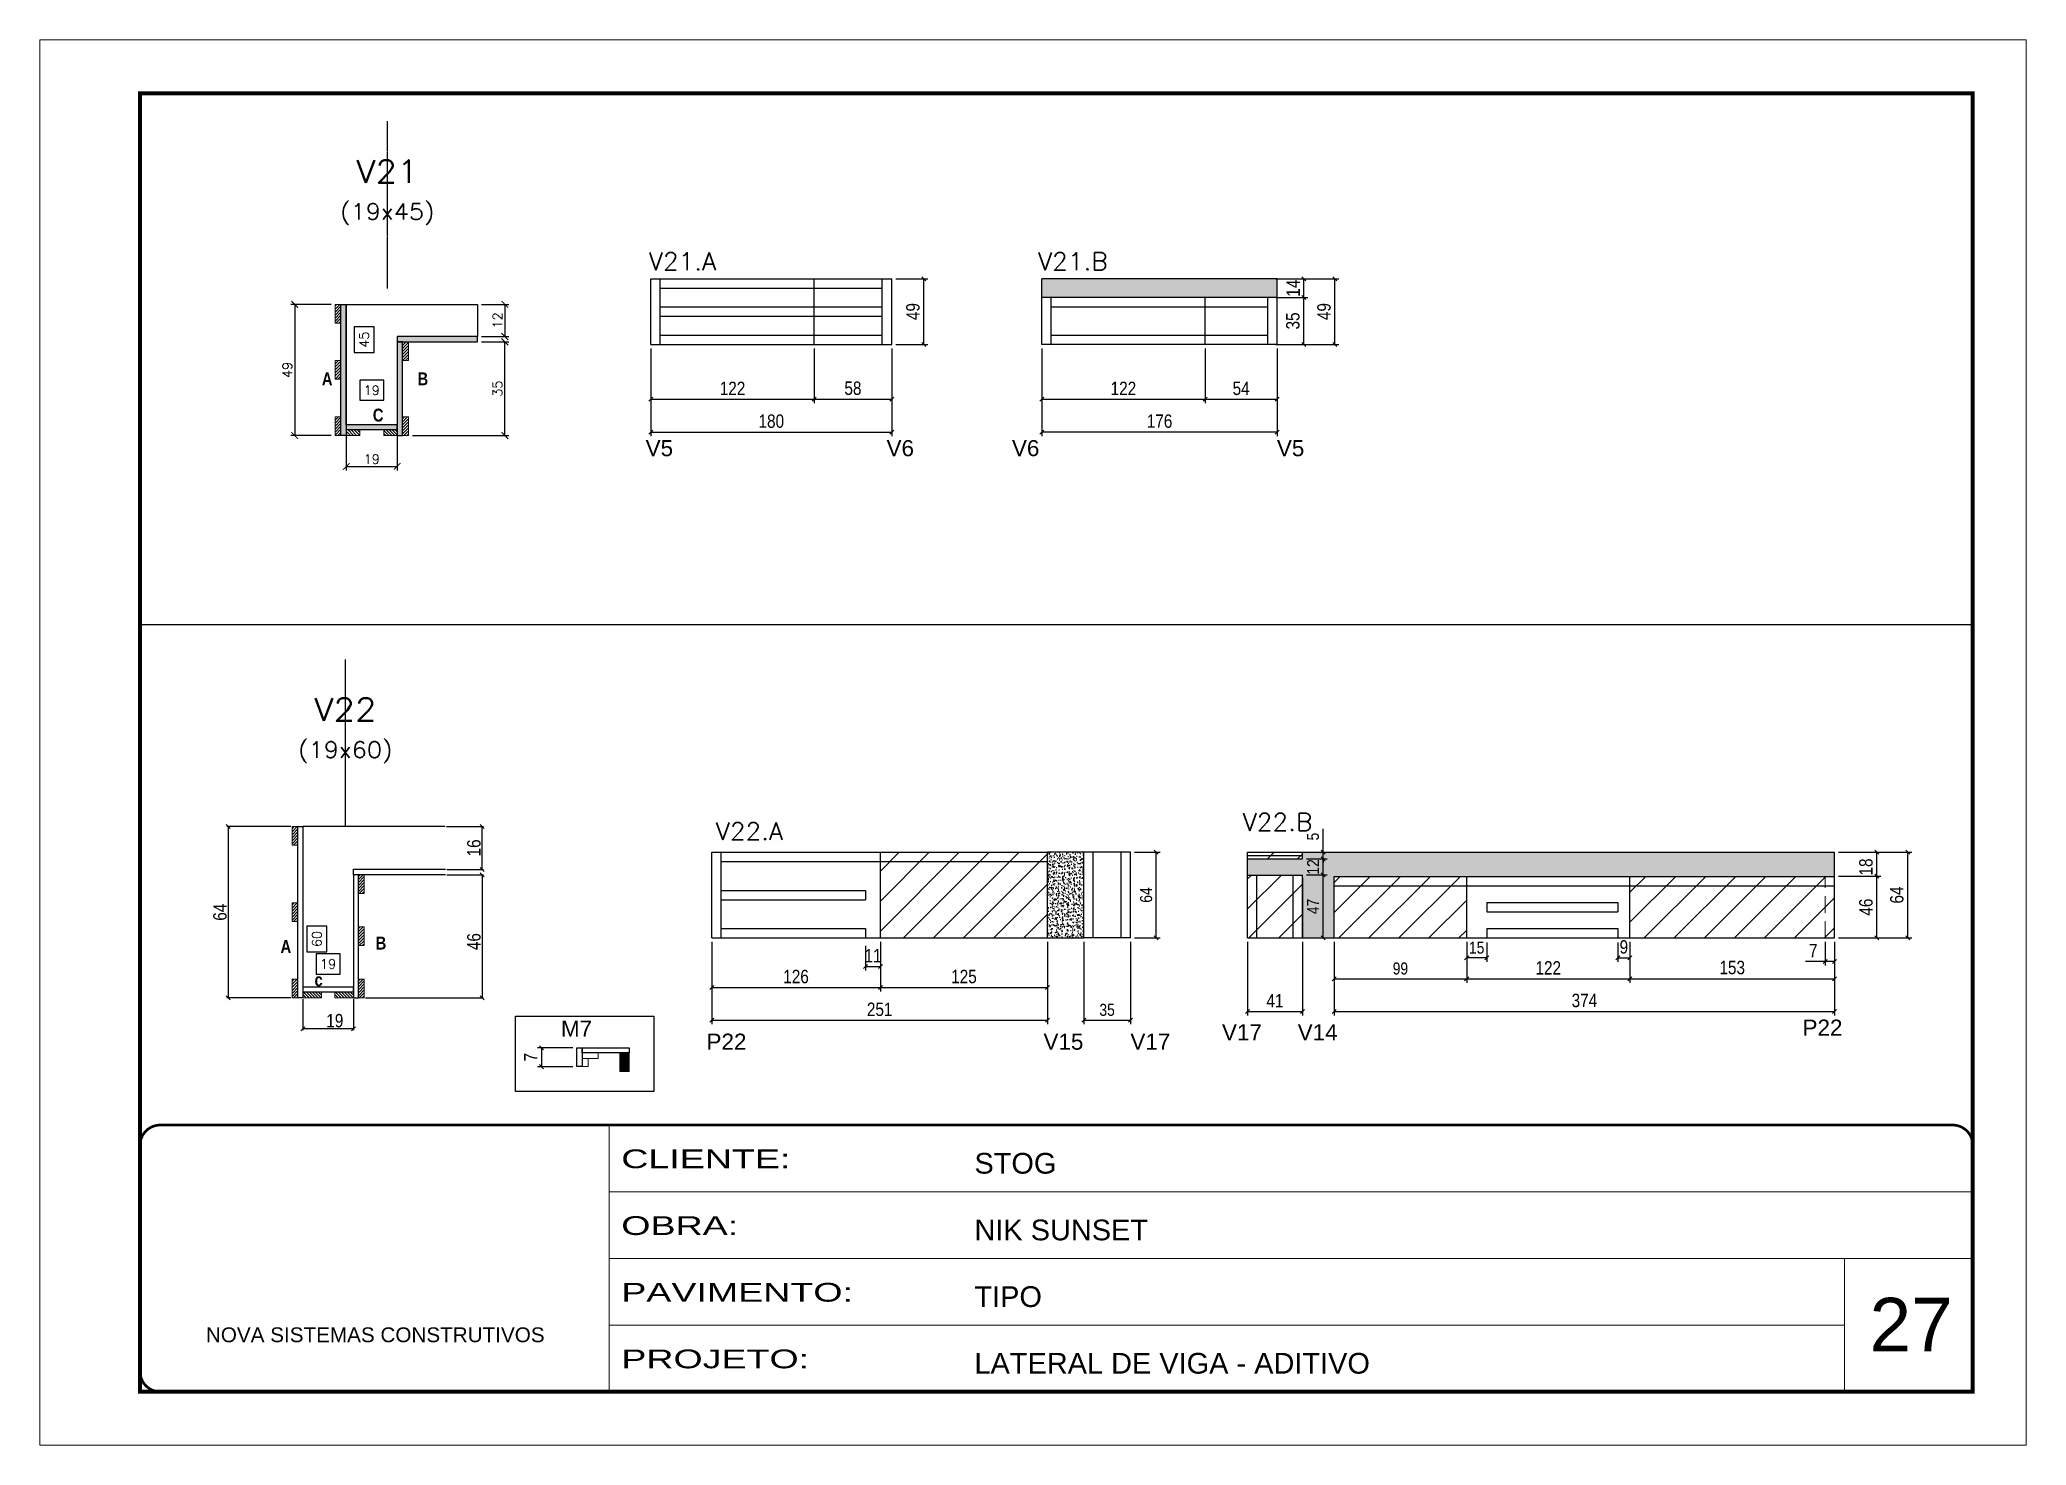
# Model space of a CAD drawing. Extents: x -10448 to -1189, y -11772 to 17235.
# Drawn here: x -7265 to -5780, y 8903 to 9953 of the extents above; entities that cross this region are included whole.
import ezdxf
from ezdxf.enums import TextEntityAlignment as Align

# ---------------------------------------------------------------- set-up
doc = ezdxf.new("R2010")
doc.units = 0
for name, pattern in [('CONTINUO', [0]), ('DASHED', [0.75, 0.5, -0.25]), ('HIDDEN', [0.375, 0.25, -0.125])]:
    doc.linetypes.add(name, pattern=pattern)
for name, color, linetype in [('5', 5, 'Continuous'), ('COTA', 241, 'Continuous'), ('Cota Seção (2x)', 4, 'Continuous'), ('detalhes', 4, 'Continuous'), ('Painéis', 200, 'Continuous'), ('Reaproveitamento', 251, 'Continuous'), ('SARR_2.2x7', 40, 'Continuous'), ('SARR_3.5x7', 81, 'Continuous'), ('SARR_EDITAR', 141, 'Continuous'), ('Texto de Titulo', 7, 'Continuous'), ('Texto Qtd Sarr', 242, 'Continuous')]:
    doc.layers.add(name, color=color, linetype=linetype)
for name, color, linetype, lineweight in [('CARIMBO', 255, 'Continuous', 9), ('CONCRETO', 251, 'Continuous', 25), ('Folhas', 255, 'Continuous', 9), ('Hachura', 251, 'Continuous', 9), ('Madeira', 126, 'Continuous', 18), ('Sarr 2.2x7', 40, 'Continuous', 9), ('SARRAFO DE PRESSAO', 251, 'DASHED', 9), ('Texto Seção', 7, 'Continuous', 15)]:
    doc.layers.add(name, color=color, linetype=linetype, lineweight=lineweight)
doc.styles.add('ARIAL', font='arial.ttf')
doc.styles.add('COTA TECNICA', font='techl___.ttf', dxfattribs={"height": 10})
doc.styles.add('COTA TECNICA 2X', font='techl___.ttf', dxfattribs={"height": 10})
doc.styles.add('COTA TECNICA-50', font='techl___.ttf', dxfattribs={"height": 9})
doc.styles.add('REGUA-120', font='ROMANS.shx', dxfattribs={"height": 15})
doc.styles.add('Romans', font='romans.shx')
doc.styles.get("Standard").update_dxf_attribs({"font": 'arial.ttf'})
doc.styles.add('TECNICA', font='techb___.ttf', dxfattribs={"height": 10})
doc.styles.add('Tecnologia', font='')
doc.styles.get('Tecnologia').set_extended_font_data('Forgotten Futurist')
doc.dimstyles.new('COTA PAINEL-50', dxfattribs={"dimtxt": 9, "dimasz": 3, "dimexe": 3, "dimexo": 3, "dimgap": 3, "dimtad": 1, "dimdec": 1, "dimzin": 12, "dimdsep": 46, "dimtxsty": 'COTA TECNICA-50', "dimblk1": 'OBLIQUE', "dimblk2": 'OBLIQUE', "dimsah": 1, "dimcen": 0.9, "dimclrd": 4, "dimclre": 4, "dimclrt": 240, "dimadec": 1, "dimazin": 3, "dimtfac": 1, "dimtdec": 1, "dimtmove": 0, "dimatfit": 3, "dimfxl": 1, "dimtolj": 1, "dimtzin": 12, "dimarcsym": 0})
doc.dimstyles.new('Cota Seção (2x)', dxfattribs={"dimtxt": 7, "dimasz": 5, "dimexe": 3, "dimexo": 3, "dimgap": 2, "dimtad": 3, "dimdec": 1, "dimlfac": 0.5, "dimzin": 12, "dimdsep": 46, "dimtxsty": 'Romans', "dimblk": 'ARCHTICK', "dimcen": 0, "dimclrd": 4, "dimclre": 4, "dimclrt": 1, "dimadec": 1, "dimazin": 3, "dimtfac": 1, "dimtdec": 1, "dimtmove": 0, "dimatfit": 3, "dimldrblk": 'OBLIQUE', "dimfxl": 1, "dimtolj": 1, "dimtzin": 12, "dimarcsym": 0})
doc.dimstyles.new('Cota Seção interna', dxfattribs={"dimtxt": 7, "dimasz": 6, "dimexe": 0.18, "dimexo": 2, "dimgap": -4, "dimtad": 3, "dimdec": 1, "dimlfac": 0.5, "dimzin": 12, "dimdsep": 46, "dimtxsty": 'Romans', "dimblk": 'ARCHTICK', "dimcen": 0.09, "dimse1": 1, "dimse2": 1, "dimsd1": 1, "dimsd2": 1, "dimclrd": 180, "dimclre": 5, "dimclrt": 1, "dimadec": 0, "dimazin": 3, "dimtfac": 1, "dimtdec": 1, "dimtofl": 0, "dimtmove": 0, "dimatfit": 3, "dimldrblk": 'ARCHTICK', "dimfxl": 1, "dimtolj": 1, "dimtzin": 0, "dimarcsym": 0})
doc.dimstyles.new('PAINEL', dxfattribs={"dimtxt": 10, "dimasz": 3, "dimexe": 3, "dimexo": 3, "dimgap": 3, "dimtad": 1, "dimdec": 1, "dimzin": 12, "dimdsep": 46, "dimtxsty": 'COTA TECNICA', "dimblk1": 'OBLIQUE', "dimblk2": 'OBLIQUE', "dimsah": 1, "dimcen": 0.9, "dimclrd": 4, "dimclre": 4, "dimclrt": 240, "dimadec": 1, "dimazin": 3, "dimtfac": 1, "dimtdec": 1, "dimtmove": 0, "dimatfit": 3, "dimfxl": 1, "dimtolj": 1, "dimtzin": 12, "dimarcsym": 0})
doc.dimstyles.new('SECAO', dxfattribs={"dimscale": 0.333333, "dimtxt": 5, "dimasz": 9, "dimexe": 3, "dimexo": 3, "dimgap": 3, "dimtad": 1, "dimdec": 1, "dimlfac": 0.5, "dimzin": 12, "dimdsep": 46, "dimtxsty": 'COTA TECNICA 2X', "dimblk1": 'OBLIQUE', "dimblk2": 'OBLIQUE', "dimsah": 1, "dimcen": 0.9, "dimclrd": 4, "dimclre": 4, "dimclrt": 240, "dimadec": 1, "dimazin": 3, "dimtfac": 1, "dimtdec": 1, "dimtmove": 0, "dimatfit": 3, "dimfxl": 1, "dimtolj": 1, "dimtzin": 12, "dimarcsym": 0})
pattern_1 = [(45, (-137415.472, -11674.712), (-11.2253202, 11.2253202), [])]
pattern_2 = [(45, (1298.26, 32709.2665), (-1.12253202, 1.12253202), [])]

msp = doc.modelspace()

# ---------------------------------------------------------------- texts
at = {"layer": '5', "linetype": 'Continuous'}
for s, rotation, p in [('V5', 0.00004, (-6811.84, 9641.67)), (' V6', 0.00004, (-6636.41, 9641.67)), ('V6', 359.99996, (-6538.01, 9641.67)), ('V5', 359.99996, (-6339.96, 9641.67)), ('P22', 0.00004, (-6766.33, 9198.28)), ('V15', 0.00004, (-6514.43, 9198.28)), ('V17', 0.00004, (-6449.47, 9198.28)), ('V17', 0.00004, (-6381.02, 9205.28)), ('V14', 0.00004, (-6324.4, 9205.28)), ('P22', 0.00004, (-5947.02, 9208.78))]:
    msp.add_text(s, height=12, rotation=rotation, dxfattribs=at).set_placement(p)
at = {"layer": '5', "color": 7, "linetype": 'Continuous'}
msp.add_text('M7', height=12, rotation=359.99996, dxfattribs=at).set_placement((-6875.14, 9208.01))
at = {"layer": 'CARIMBO', "style": 'ARIAL'}
msp.add_text('27', height=40, dxfattribs=at).set_placement((-5896.92, 8972.92))
at = {"layer": 'detalhes', "style": 'TECNICA'}
for s, p in [('A', (-7053.88, 9694.62)), ('B', (-6982.34, 9694.63)), ('C', (-7015.79, 9667.59)), ('B', (-7013.65, 9273.12)), ('A', (-7084.75, 9270.59)), ('c', (-7059.35, 9245.69))]:
    msp.add_text(s, height=9.6, dxfattribs=at).set_placement(p)
at = {"layer": 'Texto Seção', "style": 'REGUA-120', "width": 1.05}
for s, p in [('V21.A', (-6809.42, 9780.72)), ('V21.B', (-6518.51, 9780.72)), ('V22.B', (-6365.52, 9361.86)), ('V22.A', (-6759.4, 9354.98))]:
    msp.add_text(s, height=13, dxfattribs=at).set_placement(p)

# ---------------------------------------------------------------- blocks, each defined once
blk = doc.blocks.new('9999999999')
at = {"color": 30, "linetype": 'CONTINUO'}
for p, q in [((98564.6, 34230.2), (98564.6, 34429.4)), ((98564.6, 34379.6), (99584, 34379.6)), ((98564.6, 34329.8), (99488, 34329.8)), ((99584, 34329.8), (99488, 34329.8)), ((99488, 34329.8), (99488, 34230.2)), ((98564.6, 34280), (99488, 34280))]:
    blk.add_line(p, q, dxfattribs=at)
at = {"color": 30, "linetype": 'CONTINUO', "const_width": 2}
blk.add_lwpolyline([(99584, 34230.2), (99584, 34414.4, 0.414214), (99569, 34429.4), (98229, 34429.4, 0.414214), (98214, 34414.4), (98214, 34245.2, 0.414214), (98229, 34230.2), (99584, 34230.2)], format="xyb", dxfattribs=at)
at = {"layer": 'Folhas'}
blk.add_lwpolyline([(98139, 34190.2), (99624, 34190.2), (99624, 35240.2), (98139, 35240.2)], close=True, dxfattribs=at)
at = {"layer": 'Folhas', "color": 30, "const_width": 3}
blk.add_lwpolyline([(98214, 34230.2), (99584, 34230.2), (99584, 35200.2), (98214, 35200.2)], close=True, dxfattribs=at)
at = {"color": 7, "linetype": 'Continuous', "ltscale": 5, "style": 'ARIAL'}
for s, height, p in [('STOG', 15.48, (98837.7, 34393.1)), ('NIK SUNSET', 15.48, (98837.7, 34343.3)), ('TIPO', 15.48, (98837.7, 34293.5)), ('NOVA SISTEMAS CONSTRUTIVOS', 11.059, (98263.2, 34267.2)), ('LATERAL DE VIGA - ADITIVO', 15.483, (98837.7, 34243.7))]:
    blk.add_text(s, height=height, dxfattribs=at).set_placement(p)
at = {"layer": 'Folhas', "color": 7, "style": 'Tecnologia', "width": 1.5}
for s, p in [('CLIENTE:', (98573.7, 34397.2)), ('OBRA:', (98573.7, 34347.3)), ('PAVIMENTO:', (98573.7, 34297.5)), ('PROJETO:', (98573.7, 34247.7))]:
    blk.add_text(s, height=14, dxfattribs=at).set_placement(p)
blk = doc.blocks.new('titulo1')
at = {"layer": 'Defpoints', "color": 252, "linetype": 'HIDDEN', "ltscale": 2}
blk.add_line((0, 0), (0, 125), dxfattribs=at)
at = {"layer": 'Defpoints', "style": 'Romans', "oblique": 15}
blk.add_attdef('FOLHA', text='', height=10, dxfattribs=at).set_placement((0, 15.6), align=Align.MIDDLE_CENTER)
at = {"layer": 'Texto Qtd Sarr', "color": 3, "style": 'Romans', "oblique": 15}
for tag, height, p in [('TITULO', 17, (0, 71.4)), ('SEÇÃO', 12, (0, 41.5))]:
    blk.add_attdef(tag, text='', height=height, dxfattribs=at).set_placement(p, align=Align.MIDDLE_CENTER)
blk = doc.blocks.new('_Oblique')
at = {"color": 0, "linetype": 'ByBlock', "lineweight": -2}
blk.add_line((-0.5, -0.5), (0.5, 0.5), dxfattribs=at)
blk = doc.blocks.new('*D673')
at = {"layer": 'COTA', "color": 4, "linetype": 'ByBlock', "lineweight": -2, "transparency": 16777216}
for p, q in [((-6807.9, 9722.2), (-6807.9, 9681.2)), ((-6685.9, 9722.2), (-6685.9, 9681.2)), ((-6807.9, 9684.2), (-6685.9, 9684.2))]:
    blk.add_line(p, q, dxfattribs=at)
at = {"layer": 'Defpoints', "color": 0, "linetype": 'ByBlock', "transparency": 16777216}
for p in [(-6807.9, 9725.2), (-6685.9, 9725.2), (-6685.9, 9684.2)]:
    blk.add_point(p, dxfattribs=at)
at = {"layer": 'COTA', "color": 4, "linetype": 'ByBlock', "lineweight": -2, "transparency": 16777216, "xscale": 3, "yscale": 3, "zscale": 3, "rotation": 180}
blk.add_blockref('_Oblique', (-6807.9, 9684.2), dxfattribs=at)
at = {"layer": 'COTA', "color": 4, "linetype": 'ByBlock', "lineweight": -2, "transparency": 16777216, "xscale": 3, "yscale": 3, "zscale": 3}
blk.add_blockref('_Oblique', (-6685.9, 9684.2), dxfattribs=at)
at = {"layer": 'COTA', "color": 240, "linetype": 'ByBlock', "transparency": 16777216, "insert": (-6746.9, 9692.3), "char_height": 10, "attachment_point": 5, "style": 'COTA TECNICA'}
blk.add_mtext('\\A1;122', dxfattribs=at)
blk = doc.blocks.new('*D674')
at = {"layer": 'COTA', "color": 4, "linetype": 'ByBlock', "lineweight": -2, "transparency": 16777216}
for p, q in [((-6685.9, 9722.2), (-6685.9, 9681.2)), ((-6627.9, 9722.2), (-6627.9, 9681.2)), ((-6685.9, 9684.2), (-6627.9, 9684.2))]:
    blk.add_line(p, q, dxfattribs=at)
at = {"layer": 'Defpoints', "color": 0, "linetype": 'ByBlock', "transparency": 16777216}
for p in [(-6685.9, 9725.2), (-6627.9, 9725.2), (-6627.9, 9684.2)]:
    blk.add_point(p, dxfattribs=at)
at = {"layer": 'COTA', "color": 4, "linetype": 'ByBlock', "lineweight": -2, "transparency": 16777216, "xscale": 3, "yscale": 3, "zscale": 3, "rotation": 180}
blk.add_blockref('_Oblique', (-6685.9, 9684.2), dxfattribs=at)
at = {"layer": 'COTA', "color": 4, "linetype": 'ByBlock', "lineweight": -2, "transparency": 16777216, "xscale": 3, "yscale": 3, "zscale": 3}
blk.add_blockref('_Oblique', (-6627.9, 9684.2), dxfattribs=at)
at = {"layer": 'COTA', "color": 240, "linetype": 'ByBlock', "transparency": 16777216, "insert": (-6656.9, 9692.4), "char_height": 10, "attachment_point": 5, "style": 'COTA TECNICA'}
blk.add_mtext('\\A1;58', dxfattribs=at)
blk = doc.blocks.new('*D681')
at = {"layer": 'COTA', "color": 4, "linetype": 'ByBlock', "lineweight": -2, "transparency": 16777216}
for p, q in [((-6807.9, 9722.2), (-6807.9, 9656.7)), ((-6627.9, 9722.2), (-6627.9, 9656.7)), ((-6807.9, 9659.7), (-6627.9, 9659.7))]:
    blk.add_line(p, q, dxfattribs=at)
at = {"layer": 'Defpoints', "color": 0, "linetype": 'ByBlock', "transparency": 16777216}
for p in [(-6807.9, 9725.2), (-6627.9, 9725.2), (-6627.9, 9659.7)]:
    blk.add_point(p, dxfattribs=at)
at = {"layer": 'COTA', "color": 4, "linetype": 'ByBlock', "lineweight": -2, "transparency": 16777216, "xscale": 3, "yscale": 3, "zscale": 3, "rotation": 180}
blk.add_blockref('_Oblique', (-6807.9, 9659.7), dxfattribs=at)
at = {"layer": 'COTA', "color": 4, "linetype": 'ByBlock', "lineweight": -2, "transparency": 16777216, "xscale": 3, "yscale": 3, "zscale": 3}
blk.add_blockref('_Oblique', (-6627.9, 9659.7), dxfattribs=at)
at = {"layer": 'COTA', "color": 240, "linetype": 'ByBlock', "transparency": 16777216, "insert": (-6717.9, 9667.8), "char_height": 10, "attachment_point": 5, "style": 'COTA TECNICA'}
blk.add_mtext('\\A1;180', dxfattribs=at)
blk = doc.blocks.new('*D675')
at = {"layer": 'COTA', "color": 4, "linetype": 'ByBlock', "lineweight": -2, "transparency": 16777216}
for p, q in [((-6624.9, 9774.2), (-6600.9, 9774.2)), ((-6603.9, 9725.2), (-6603.9, 9774.2)), ((-6624.9, 9725.2), (-6600.9, 9725.2))]:
    blk.add_line(p, q, dxfattribs=at)
at = {"layer": 'Defpoints', "color": 0, "linetype": 'ByBlock', "transparency": 16777216}
for p in [(-6627.9, 9774.2), (-6603.9, 9774.2), (-6627.9, 9725.2)]:
    blk.add_point(p, dxfattribs=at)
at = {"layer": 'COTA', "color": 4, "linetype": 'ByBlock', "lineweight": -2, "transparency": 16777216, "xscale": 3, "yscale": 3, "zscale": 3}
for p, rotation in [((-6603.9, 9774.2), 90), ((-6603.9, 9725.2), 270)]:
    blk.add_blockref('_Oblique', p, dxfattribs=dict(at, rotation=rotation))
at = {"layer": 'COTA', "color": 240, "linetype": 'ByBlock', "transparency": 16777216, "insert": (-6612, 9749.7), "char_height": 10, "attachment_point": 5, "rotation": 90, "style": 'COTA TECNICA'}
blk.add_mtext('\\A1;49', dxfattribs=at)
blk = doc.blocks.new('*D676')
at = {"layer": 'COTA', "color": 4, "linetype": 'ByBlock', "lineweight": -2, "transparency": 16777216}
for p, q in [((-6515.7, 9722.2), (-6515.7, 9681.2)), ((-6393.7, 9722.2), (-6393.7, 9681.2)), ((-6515.7, 9684.2), (-6393.7, 9684.2))]:
    blk.add_line(p, q, dxfattribs=at)
at = {"layer": 'Defpoints', "color": 0, "linetype": 'ByBlock', "transparency": 16777216}
for p in [(-6515.7, 9725.2), (-6393.7, 9725.2), (-6393.7, 9684.2)]:
    blk.add_point(p, dxfattribs=at)
at = {"layer": 'COTA', "color": 4, "linetype": 'ByBlock', "lineweight": -2, "transparency": 16777216, "xscale": 3, "yscale": 3, "zscale": 3, "rotation": 180}
blk.add_blockref('_Oblique', (-6515.7, 9684.2), dxfattribs=at)
at = {"layer": 'COTA', "color": 4, "linetype": 'ByBlock', "lineweight": -2, "transparency": 16777216, "xscale": 3, "yscale": 3, "zscale": 3}
blk.add_blockref('_Oblique', (-6393.7, 9684.2), dxfattribs=at)
at = {"layer": 'COTA', "color": 240, "linetype": 'ByBlock', "transparency": 16777216, "insert": (-6454.7, 9692.3), "char_height": 10, "attachment_point": 5, "style": 'COTA TECNICA'}
blk.add_mtext('\\A1;122', dxfattribs=at)
blk = doc.blocks.new('*D677')
at = {"layer": 'COTA', "color": 4, "linetype": 'ByBlock', "lineweight": -2, "transparency": 16777216}
for p, q in [((-6393.7, 9722.2), (-6393.7, 9681.2)), ((-6339.7, 9722.2), (-6339.7, 9681.2)), ((-6393.7, 9684.2), (-6339.7, 9684.2))]:
    blk.add_line(p, q, dxfattribs=at)
at = {"layer": 'Defpoints', "color": 0, "linetype": 'ByBlock', "transparency": 16777216}
for p in [(-6393.7, 9725.2), (-6339.7, 9725.2), (-6339.7, 9684.2)]:
    blk.add_point(p, dxfattribs=at)
at = {"layer": 'COTA', "color": 4, "linetype": 'ByBlock', "lineweight": -2, "transparency": 16777216, "xscale": 3, "yscale": 3, "zscale": 3, "rotation": 180}
blk.add_blockref('_Oblique', (-6393.7, 9684.2), dxfattribs=at)
at = {"layer": 'COTA', "color": 4, "linetype": 'ByBlock', "lineweight": -2, "transparency": 16777216, "xscale": 3, "yscale": 3, "zscale": 3}
blk.add_blockref('_Oblique', (-6339.7, 9684.2), dxfattribs=at)
at = {"layer": 'COTA', "color": 240, "linetype": 'ByBlock', "transparency": 16777216, "insert": (-6366.7, 9692.3), "char_height": 10, "attachment_point": 5, "style": 'COTA TECNICA'}
blk.add_mtext('\\A1;54', dxfattribs=at)
blk = doc.blocks.new('*D682')
at = {"layer": 'COTA', "color": 4, "linetype": 'ByBlock', "lineweight": -2, "transparency": 16777216}
for p, q in [((-6515.7, 9722.2), (-6515.7, 9656.7)), ((-6339.7, 9722.2), (-6339.7, 9656.7)), ((-6339.7, 9659.7), (-6515.7, 9659.7))]:
    blk.add_line(p, q, dxfattribs=at)
at = {"layer": 'Defpoints', "color": 0, "linetype": 'ByBlock', "transparency": 16777216}
for p in [(-6515.7, 9725.2), (-6339.7, 9725.2), (-6515.7, 9659.7)]:
    blk.add_point(p, dxfattribs=at)
at = {"layer": 'COTA', "color": 4, "linetype": 'ByBlock', "lineweight": -2, "transparency": 16777216, "xscale": 3, "yscale": 3, "zscale": 3, "rotation": 180}
blk.add_blockref('_Oblique', (-6515.7, 9659.7), dxfattribs=at)
at = {"layer": 'COTA', "color": 4, "linetype": 'ByBlock', "lineweight": -2, "transparency": 16777216, "xscale": 3, "yscale": 3, "zscale": 3}
blk.add_blockref('_Oblique', (-6339.7, 9659.7), dxfattribs=at)
at = {"layer": 'COTA', "color": 240, "linetype": 'ByBlock', "transparency": 16777216, "insert": (-6427.7, 9667.8), "char_height": 10, "attachment_point": 5, "style": 'COTA TECNICA'}
blk.add_mtext('\\A1;176', dxfattribs=at)
blk = doc.blocks.new('*D678')
at = {"layer": 'COTA', "color": 4, "linetype": 'ByBlock', "lineweight": -2, "transparency": 16777216}
for p, q in [((-6340.7, 9760.2), (-6316.8, 9760.2)), ((-6319.8, 9725.2), (-6319.8, 9760.2)), ((-6340.7, 9725.2), (-6316.8, 9725.2))]:
    blk.add_line(p, q, dxfattribs=at)
at = {"layer": 'Defpoints', "color": 0, "linetype": 'ByBlock', "transparency": 16777216}
for p in [(-6343.7, 9760.2), (-6319.8, 9760.2), (-6343.7, 9725.2)]:
    blk.add_point(p, dxfattribs=at)
at = {"layer": 'COTA', "color": 4, "linetype": 'ByBlock', "lineweight": -2, "transparency": 16777216, "xscale": 3, "yscale": 3, "zscale": 3}
for p, rotation in [((-6319.8, 9760.2), 90), ((-6319.8, 9725.2), 270)]:
    blk.add_blockref('_Oblique', p, dxfattribs=dict(at, rotation=rotation))
at = {"layer": 'COTA', "color": 240, "linetype": 'ByBlock', "transparency": 16777216, "insert": (-6328, 9742.7), "char_height": 10, "attachment_point": 5, "rotation": 90, "style": 'COTA TECNICA'}
blk.add_mtext('\\A1;35', dxfattribs=at)
blk = doc.blocks.new('*D679')
at = {"layer": 'COTA', "color": 4, "linetype": 'ByBlock', "lineweight": -2, "transparency": 16777216}
for p, q in [((-6340.7, 9774.2), (-6316.8, 9774.2)), ((-6319.8, 9760.2), (-6319.8, 9774.2)), ((-6340.7, 9760.2), (-6316.8, 9760.2))]:
    blk.add_line(p, q, dxfattribs=at)
at = {"layer": 'Defpoints', "color": 0, "linetype": 'ByBlock', "transparency": 16777216}
for p in [(-6343.7, 9774.2), (-6319.8, 9774.2), (-6343.7, 9760.2)]:
    blk.add_point(p, dxfattribs=at)
at = {"layer": 'COTA', "color": 4, "linetype": 'ByBlock', "lineweight": -2, "transparency": 16777216, "xscale": 3, "yscale": 3, "zscale": 3}
for p, rotation in [((-6319.8, 9774.2), 90), ((-6319.8, 9760.2), 270)]:
    blk.add_blockref('_Oblique', p, dxfattribs=dict(at, rotation=rotation))
at = {"layer": 'COTA', "color": 240, "linetype": 'ByBlock', "transparency": 16777216, "insert": (-6327.8, 9767.2), "char_height": 10, "attachment_point": 5, "rotation": 90, "style": 'COTA TECNICA'}
blk.add_mtext('\\A1;14', dxfattribs=at)
blk = doc.blocks.new('*D680')
at = {"layer": 'COTA', "color": 4, "linetype": 'ByBlock', "lineweight": -2, "transparency": 16777216}
for p, q in [((-6340.7, 9774.2), (-6293.6, 9774.2)), ((-6296.6, 9725.2), (-6296.6, 9774.2)), ((-6340.7, 9725.2), (-6293.6, 9725.2))]:
    blk.add_line(p, q, dxfattribs=at)
at = {"layer": 'Defpoints', "color": 0, "linetype": 'ByBlock', "transparency": 16777216}
for p in [(-6343.7, 9774.2), (-6296.6, 9774.2), (-6343.7, 9725.2)]:
    blk.add_point(p, dxfattribs=at)
at = {"layer": 'COTA', "color": 4, "linetype": 'ByBlock', "lineweight": -2, "transparency": 16777216, "xscale": 3, "yscale": 3, "zscale": 3}
for p, rotation in [((-6296.6, 9774.2), 90), ((-6296.6, 9725.2), 270)]:
    blk.add_blockref('_Oblique', p, dxfattribs=dict(at, rotation=rotation))
at = {"layer": 'COTA', "color": 240, "linetype": 'ByBlock', "transparency": 16777216, "insert": (-6304.7, 9749.7), "char_height": 10, "attachment_point": 5, "rotation": 90, "style": 'COTA TECNICA'}
blk.add_mtext('\\A1;49', dxfattribs=at)
blk = doc.blocks.new('*D683')
at = {"layer": 'COTA', "color": 4, "linetype": 'ByBlock', "lineweight": -2, "transparency": 16777216}
for p, q in [((-6762.4, 9278.8), (-6762.4, 9241.8)), ((-6636.4, 9278.8), (-6636.4, 9241.8)), ((-6762.4, 9244.8), (-6636.4, 9244.8))]:
    blk.add_line(p, q, dxfattribs=at)
at = {"layer": 'Defpoints', "color": 0, "linetype": 'ByBlock', "transparency": 16777216}
for p in [(-6762.4, 9281.8), (-6636.4, 9281.8), (-6636.4, 9244.8)]:
    blk.add_point(p, dxfattribs=at)
at = {"layer": 'COTA', "color": 4, "linetype": 'ByBlock', "lineweight": -2, "transparency": 16777216, "xscale": 3, "yscale": 3, "zscale": 3, "rotation": 180}
blk.add_blockref('_Oblique', (-6762.4, 9244.8), dxfattribs=at)
at = {"layer": 'COTA', "color": 4, "linetype": 'ByBlock', "lineweight": -2, "transparency": 16777216, "xscale": 3, "yscale": 3, "zscale": 3}
blk.add_blockref('_Oblique', (-6636.4, 9244.8), dxfattribs=at)
at = {"layer": 'COTA', "color": 240, "linetype": 'ByBlock', "transparency": 16777216, "insert": (-6699.4, 9252.9), "char_height": 10, "attachment_point": 5, "style": 'COTA TECNICA'}
blk.add_mtext('\\A1;126', dxfattribs=at)
blk = doc.blocks.new('*D684')
at = {"layer": 'COTA', "color": 4, "linetype": 'ByBlock', "lineweight": -2, "transparency": 16777216}
for p, q in [((-6636.4, 9278.8), (-6636.4, 9241.8)), ((-6511.4, 9278.8), (-6511.4, 9241.8)), ((-6636.4, 9244.8), (-6511.4, 9244.8))]:
    blk.add_line(p, q, dxfattribs=at)
at = {"layer": 'Defpoints', "color": 0, "linetype": 'ByBlock', "transparency": 16777216}
for p in [(-6636.4, 9281.8), (-6511.4, 9281.8), (-6511.4, 9244.8)]:
    blk.add_point(p, dxfattribs=at)
at = {"layer": 'COTA', "color": 4, "linetype": 'ByBlock', "lineweight": -2, "transparency": 16777216, "xscale": 3, "yscale": 3, "zscale": 3, "rotation": 180}
blk.add_blockref('_Oblique', (-6636.4, 9244.8), dxfattribs=at)
at = {"layer": 'COTA', "color": 4, "linetype": 'ByBlock', "lineweight": -2, "transparency": 16777216, "xscale": 3, "yscale": 3, "zscale": 3}
blk.add_blockref('_Oblique', (-6511.4, 9244.8), dxfattribs=at)
at = {"layer": 'COTA', "color": 240, "linetype": 'ByBlock', "transparency": 16777216, "insert": (-6573.9, 9252.9), "char_height": 10, "attachment_point": 5, "style": 'COTA TECNICA'}
blk.add_mtext('\\A1;125', dxfattribs=at)
blk = doc.blocks.new('*D691')
at = {"layer": 'COTA', "color": 4, "linetype": 'ByBlock', "lineweight": -2, "transparency": 16777216}
for p, q in [((-6762.4, 9278.8), (-6762.4, 9217.3)), ((-6511.4, 9278.8), (-6511.4, 9217.3)), ((-6762.4, 9220.3), (-6511.4, 9220.3))]:
    blk.add_line(p, q, dxfattribs=at)
at = {"layer": 'Defpoints', "color": 0, "linetype": 'ByBlock', "transparency": 16777216}
for p in [(-6762.4, 9281.8), (-6511.4, 9281.8), (-6511.4, 9220.3)]:
    blk.add_point(p, dxfattribs=at)
at = {"layer": 'COTA', "color": 4, "linetype": 'ByBlock', "lineweight": -2, "transparency": 16777216, "xscale": 3, "yscale": 3, "zscale": 3, "rotation": 180}
blk.add_blockref('_Oblique', (-6762.4, 9220.3), dxfattribs=at)
at = {"layer": 'COTA', "color": 4, "linetype": 'ByBlock', "lineweight": -2, "transparency": 16777216, "xscale": 3, "yscale": 3, "zscale": 3}
blk.add_blockref('_Oblique', (-6511.4, 9220.3), dxfattribs=at)
at = {"layer": 'COTA', "color": 240, "linetype": 'ByBlock', "transparency": 16777216, "insert": (-6636.9, 9228.4), "char_height": 10, "attachment_point": 5, "style": 'COTA TECNICA'}
blk.add_mtext('\\A1;251', dxfattribs=at)
blk = doc.blocks.new('*D692')
at = {"layer": 'COTA', "color": 4, "linetype": 'ByBlock', "lineweight": -2, "transparency": 16777216}
for p, q in [((-6647.4, 9275.9), (-6647.4, 9257.4)), ((-6636.4, 9275.9), (-6636.4, 9257.4)), ((-6647.4, 9260.4), (-6636.4, 9260.4))]:
    blk.add_line(p, q, dxfattribs=at)
at = {"layer": 'Defpoints', "color": 0, "linetype": 'ByBlock', "transparency": 16777216}
for p in [(-6647.4, 9278.9), (-6636.4, 9278.9), (-6636.4, 9260.4)]:
    blk.add_point(p, dxfattribs=at)
at = {"layer": 'COTA', "color": 4, "linetype": 'ByBlock', "lineweight": -2, "transparency": 16777216, "xscale": 3, "yscale": 3, "zscale": 3, "rotation": 180}
blk.add_blockref('_Oblique', (-6647.4, 9260.4), dxfattribs=at)
at = {"layer": 'COTA', "color": 4, "linetype": 'ByBlock', "lineweight": -2, "transparency": 16777216, "xscale": 3, "yscale": 3, "zscale": 3}
blk.add_blockref('_Oblique', (-6636.4, 9260.4), dxfattribs=at)
at = {"layer": 'COTA', "color": 240, "linetype": 'ByBlock', "transparency": 16777216, "insert": (-6641.9, 9268.5), "char_height": 10, "attachment_point": 5, "style": 'COTA TECNICA'}
blk.add_mtext('\\A1;11', dxfattribs=at)
blk = doc.blocks.new('*D685')
at = {"layer": 'COTA', "color": 4, "linetype": 'ByBlock', "lineweight": -2, "transparency": 16777216}
for p, q in [((-6198.1, 9278.8), (-6198.1, 9248.3)), ((-6076.1, 9278.8), (-6076.1, 9248.3)), ((-6198.1, 9251.3), (-6076.1, 9251.3))]:
    blk.add_line(p, q, dxfattribs=at)
at = {"layer": 'Defpoints', "color": 0, "linetype": 'ByBlock', "transparency": 16777216}
for p in [(-6198.1, 9281.8), (-6076.1, 9281.8), (-6076.1, 9251.3)]:
    blk.add_point(p, dxfattribs=at)
at = {"layer": 'COTA', "color": 4, "linetype": 'ByBlock', "lineweight": -2, "transparency": 16777216, "xscale": 3, "yscale": 3, "zscale": 3, "rotation": 180}
blk.add_blockref('_Oblique', (-6198.1, 9251.3), dxfattribs=at)
at = {"layer": 'COTA', "color": 4, "linetype": 'ByBlock', "lineweight": -2, "transparency": 16777216, "xscale": 3, "yscale": 3, "zscale": 3}
blk.add_blockref('_Oblique', (-6076.1, 9251.3), dxfattribs=at)
at = {"layer": 'COTA', "color": 240, "linetype": 'ByBlock', "transparency": 16777216, "insert": (-6137.1, 9259.4), "char_height": 10, "attachment_point": 5, "style": 'COTA TECNICA'}
blk.add_mtext('\\A1;122', dxfattribs=at)
blk = doc.blocks.new('*D686')
at = {"layer": 'COTA', "color": 4, "linetype": 'ByBlock', "lineweight": -2, "transparency": 16777216}
for p, q in [((-6076.1, 9278.8), (-6076.1, 9248.3)), ((-5923.1, 9278.8), (-5923.1, 9248.3)), ((-6076.1, 9251.3), (-5923.1, 9251.3))]:
    blk.add_line(p, q, dxfattribs=at)
at = {"layer": 'Defpoints', "color": 0, "linetype": 'ByBlock', "transparency": 16777216}
for p in [(-6076.1, 9281.8), (-5923.1, 9281.8), (-5923.1, 9251.3)]:
    blk.add_point(p, dxfattribs=at)
at = {"layer": 'COTA', "color": 4, "linetype": 'ByBlock', "lineweight": -2, "transparency": 16777216, "xscale": 3, "yscale": 3, "zscale": 3, "rotation": 180}
blk.add_blockref('_Oblique', (-6076.1, 9251.3), dxfattribs=at)
at = {"layer": 'COTA', "color": 4, "linetype": 'ByBlock', "lineweight": -2, "transparency": 16777216, "xscale": 3, "yscale": 3, "zscale": 3}
blk.add_blockref('_Oblique', (-5923.1, 9251.3), dxfattribs=at)
at = {"layer": 'COTA', "color": 240, "linetype": 'ByBlock', "transparency": 16777216, "insert": (-5999.6, 9259.6), "char_height": 10, "attachment_point": 5, "style": 'COTA TECNICA'}
blk.add_mtext('\\A1;153', dxfattribs=at)
blk = doc.blocks.new('*D687')
at = {"layer": 'COTA', "color": 4, "linetype": 'ByBlock', "lineweight": -2, "transparency": 16777216}
for p, q in [((-6297.1, 9278.8), (-6297.1, 9223.8)), ((-5923.1, 9278.8), (-5923.1, 9223.8)), ((-6297.1, 9226.8), (-5923.1, 9226.8))]:
    blk.add_line(p, q, dxfattribs=at)
at = {"layer": 'Defpoints', "color": 0, "linetype": 'ByBlock', "transparency": 16777216}
for p in [(-6297.1, 9281.8), (-5923.1, 9281.8), (-5923.1, 9226.8)]:
    blk.add_point(p, dxfattribs=at)
at = {"layer": 'COTA', "color": 4, "linetype": 'ByBlock', "lineweight": -2, "transparency": 16777216, "xscale": 3, "yscale": 3, "zscale": 3, "rotation": 180}
blk.add_blockref('_Oblique', (-6297.1, 9226.8), dxfattribs=at)
at = {"layer": 'COTA', "color": 4, "linetype": 'ByBlock', "lineweight": -2, "transparency": 16777216, "xscale": 3, "yscale": 3, "zscale": 3}
blk.add_blockref('_Oblique', (-5923.1, 9226.8), dxfattribs=at)
at = {"layer": 'COTA', "color": 240, "linetype": 'ByBlock', "transparency": 16777216, "insert": (-6110.1, 9235), "char_height": 10, "attachment_point": 5, "style": 'COTA TECNICA'}
blk.add_mtext('\\A1;374', dxfattribs=at)
blk = doc.blocks.new('*D688')
at = {"layer": 'COTA', "color": 4, "linetype": 'ByBlock', "lineweight": -2, "transparency": 16777216}
for p, q in [((-5920.1, 9327.8), (-5888.5, 9327.8)), ((-5891.5, 9281.8), (-5891.5, 9327.8)), ((-5920.1, 9281.8), (-5888.5, 9281.8))]:
    blk.add_line(p, q, dxfattribs=at)
at = {"layer": 'Defpoints', "color": 0, "linetype": 'ByBlock', "transparency": 16777216}
for p in [(-5923.1, 9327.8), (-5891.5, 9327.8), (-5923.1, 9281.8)]:
    blk.add_point(p, dxfattribs=at)
at = {"layer": 'COTA', "color": 4, "linetype": 'ByBlock', "lineweight": -2, "transparency": 16777216, "xscale": 3, "yscale": 3, "zscale": 3}
for p, rotation in [((-5891.5, 9327.8), 90), ((-5891.5, 9281.8), 270)]:
    blk.add_blockref('_Oblique', p, dxfattribs=dict(at, rotation=rotation))
at = {"layer": 'COTA', "color": 240, "linetype": 'ByBlock', "transparency": 16777216, "insert": (-5899.6, 9304.8), "char_height": 10, "attachment_point": 5, "rotation": 90, "style": 'COTA TECNICA'}
blk.add_mtext('\\A1;46', dxfattribs=at)
blk = doc.blocks.new('*D689')
at = {"layer": 'COTA', "color": 4, "linetype": 'ByBlock', "lineweight": -2, "transparency": 16777216}
for p, q in [((-5920.1, 9345.8), (-5888.5, 9345.8)), ((-5891.5, 9327.8), (-5891.5, 9345.8)), ((-5920.1, 9327.8), (-5888.5, 9327.8))]:
    blk.add_line(p, q, dxfattribs=at)
at = {"layer": 'Defpoints', "color": 0, "linetype": 'ByBlock', "transparency": 16777216}
for p in [(-5923.1, 9345.8), (-5891.5, 9345.8), (-5923.1, 9327.8)]:
    blk.add_point(p, dxfattribs=at)
at = {"layer": 'COTA', "color": 4, "linetype": 'ByBlock', "lineweight": -2, "transparency": 16777216, "xscale": 3, "yscale": 3, "zscale": 3}
for p, rotation in [((-5891.5, 9345.8), 90), ((-5891.5, 9327.8), 270)]:
    blk.add_blockref('_Oblique', p, dxfattribs=dict(at, rotation=rotation))
at = {"layer": 'COTA', "color": 240, "linetype": 'ByBlock', "transparency": 16777216, "insert": (-5899.6, 9334.8), "char_height": 10, "attachment_point": 5, "rotation": 90, "style": 'COTA TECNICA'}
blk.add_mtext('\\A1;18', dxfattribs=at)
blk = doc.blocks.new('*D690')
at = {"layer": 'COTA', "color": 4, "linetype": 'ByBlock', "lineweight": -2, "transparency": 16777216}
for p, q in [((-5920.1, 9345.8), (-5865.4, 9345.8)), ((-5868.4, 9281.8), (-5868.4, 9345.8)), ((-5920.1, 9281.8), (-5865.4, 9281.8))]:
    blk.add_line(p, q, dxfattribs=at)
at = {"layer": 'Defpoints', "color": 0, "linetype": 'ByBlock', "transparency": 16777216}
for p in [(-5923.1, 9345.8), (-5868.4, 9345.8), (-5923.1, 9281.8)]:
    blk.add_point(p, dxfattribs=at)
at = {"layer": 'COTA', "color": 4, "linetype": 'ByBlock', "lineweight": -2, "transparency": 16777216, "xscale": 3, "yscale": 3, "zscale": 3}
for p, rotation in [((-5868.4, 9345.8), 90), ((-5868.4, 9281.8), 270)]:
    blk.add_blockref('_Oblique', p, dxfattribs=dict(at, rotation=rotation))
at = {"layer": 'COTA', "color": 240, "linetype": 'ByBlock', "transparency": 16777216, "insert": (-5876.5, 9313.8), "char_height": 10, "attachment_point": 5, "rotation": 90, "style": 'COTA TECNICA'}
blk.add_mtext('\\A1;64', dxfattribs=at)
blk = doc.blocks.new('*D693')
at = {"layer": 'COTA', "color": 4, "linetype": 'ByBlock', "lineweight": -2, "transparency": 16777216}
for p, q in [((-6085.1, 9278.4), (-6085.1, 9263.9)), ((-6085.1, 9266.9), (-6076.1, 9266.9)), ((-6076.1, 9278.4), (-6076.1, 9263.9))]:
    blk.add_line(p, q, dxfattribs=at)
at = {"layer": 'Defpoints', "color": 0, "linetype": 'ByBlock', "transparency": 16777216}
for p in [(-6085.1, 9281.4), (-6076.1, 9281.4), (-6076.1, 9266.9)]:
    blk.add_point(p, dxfattribs=at)
at = {"layer": 'COTA', "color": 4, "linetype": 'ByBlock', "lineweight": -2, "transparency": 16777216, "xscale": 3, "yscale": 3, "zscale": 3, "rotation": 180}
blk.add_blockref('_Oblique', (-6085.1, 9266.9), dxfattribs=at)
at = {"layer": 'COTA', "color": 4, "linetype": 'ByBlock', "lineweight": -2, "transparency": 16777216, "xscale": 3, "yscale": 3, "zscale": 3}
blk.add_blockref('_Oblique', (-6076.1, 9266.9), dxfattribs=at)
at = {"layer": 'COTA', "color": 240, "linetype": 'ByBlock', "transparency": 16777216, "insert": (-6080.6, 9275), "char_height": 10, "attachment_point": 5, "style": 'COTA TECNICA'}
blk.add_mtext('\\A1;9', dxfattribs=at)
blk = doc.blocks.new('*D694')
at = {"layer": 'COTA', "color": 4, "linetype": 'ByBlock', "lineweight": -2, "transparency": 16777216}
for p, q in [((-5930.1, 9278.8), (-5930.1, 9261.2)), ((-5923.1, 9278.8), (-5923.1, 9261.2)), ((-5930.1, 9264.2), (-5944.8, 9264.2)), ((-5923.1, 9264.2), (-5930.1, 9264.2))]:
    blk.add_line(p, q, dxfattribs=at)
at = {"layer": 'Defpoints', "color": 0, "linetype": 'ByBlock', "transparency": 16777216}
for p in [(-5930.1, 9281.8), (-5923.1, 9281.8), (-5930.1, 9264.2)]:
    blk.add_point(p, dxfattribs=at)
at = {"layer": 'COTA', "color": 4, "linetype": 'ByBlock', "lineweight": -2, "transparency": 16777216, "xscale": 3, "yscale": 3, "zscale": 3, "rotation": 180}
blk.add_blockref('_Oblique', (-5930.1, 9264.2), dxfattribs=at)
at = {"layer": 'COTA', "color": 4, "linetype": 'ByBlock', "lineweight": -2, "transparency": 16777216, "xscale": 3, "yscale": 3, "zscale": 3}
blk.add_blockref('_Oblique', (-5923.1, 9264.2), dxfattribs=at)
at = {"layer": 'COTA', "color": 240, "linetype": 'ByBlock', "transparency": 16777216, "insert": (-5939, 9272.3), "char_height": 10, "attachment_point": 5, "style": 'COTA TECNICA'}
blk.add_mtext('\\A1;7', dxfattribs=at)
blk = doc.blocks.new('*D695')
at = {"layer": 'Defpoints', "color": 0, "linetype": 'ByBlock', "transparency": 16777216}
for p in [(-6863.2, 9199.6), (-6889.7, 9185.6), (-6863.2, 9185.6)]:
    blk.add_point(p, dxfattribs=at)
at = {"layer": 'Sarr 2.2x7', "color": 4, "linetype": 'ByBlock', "lineweight": -2, "transparency": 16777216}
for p, q in [((-6866.2, 9199.6), (-6892.7, 9199.6)), ((-6889.7, 9199.6), (-6889.7, 9185.6)), ((-6866.2, 9185.6), (-6892.7, 9185.6))]:
    blk.add_line(p, q, dxfattribs=at)
at = {"layer": 'Sarr 2.2x7', "color": 4, "linetype": 'ByBlock', "lineweight": -2, "transparency": 16777216, "xscale": 3, "yscale": 3, "zscale": 3}
for p, rotation in [((-6889.7, 9199.6), 90), ((-6889.7, 9185.6), 270)]:
    blk.add_blockref('_Oblique', p, dxfattribs=dict(at, rotation=rotation))
at = {"layer": 'Sarr 2.2x7', "color": 240, "linetype": 'ByBlock', "transparency": 16777216, "insert": (-6897.7, 9192.6), "char_height": 10, "attachment_point": 5, "rotation": 90, "style": 'COTA TECNICA'}
blk.add_mtext('\\A1;7', dxfattribs=at)
blk = doc.blocks.new('*D696')
at = {"layer": 'COTA', "color": 4, "linetype": 'ByBlock', "lineweight": -2, "transparency": 16777216}
for p, q in [((-6361.9, 9278.8), (-6361.9, 9223.8)), ((-6320.9, 9278.8), (-6320.9, 9223.8)), ((-6361.9, 9226.8), (-6320.9, 9226.8))]:
    blk.add_line(p, q, dxfattribs=at)
at = {"layer": 'Defpoints', "color": 0, "linetype": 'ByBlock', "transparency": 16777216}
for p in [(-6361.9, 9281.8), (-6320.9, 9281.8), (-6320.9, 9226.8)]:
    blk.add_point(p, dxfattribs=at)
at = {"layer": 'COTA', "color": 4, "linetype": 'ByBlock', "lineweight": -2, "transparency": 16777216, "xscale": 3, "yscale": 3, "zscale": 3, "rotation": 180}
blk.add_blockref('_Oblique', (-6361.9, 9226.8), dxfattribs=at)
at = {"layer": 'COTA', "color": 4, "linetype": 'ByBlock', "lineweight": -2, "transparency": 16777216, "xscale": 3, "yscale": 3, "zscale": 3}
blk.add_blockref('_Oblique', (-6320.9, 9226.8), dxfattribs=at)
at = {"layer": 'COTA', "color": 240, "linetype": 'ByBlock', "transparency": 16777216, "insert": (-6341.4, 9234.9), "char_height": 10, "attachment_point": 5, "style": 'COTA TECNICA'}
blk.add_mtext('\\A1;41', dxfattribs=at)
blk = doc.blocks.new('*D697')
at = {"layer": 'COTA', "color": 4, "linetype": 'ByBlock', "lineweight": -2, "transparency": 16777216}
for p, q in [((-6198.1, 9278.4), (-6198.1, 9263.9)), ((-6183.1, 9266.9), (-6198.1, 9266.9)), ((-6183.1, 9278.4), (-6183.1, 9263.9))]:
    blk.add_line(p, q, dxfattribs=at)
at = {"layer": 'Defpoints', "color": 0, "linetype": 'ByBlock', "transparency": 16777216}
for p in [(-6198.1, 9281.4), (-6183.1, 9281.4), (-6198.1, 9266.9)]:
    blk.add_point(p, dxfattribs=at)
at = {"layer": 'COTA', "color": 4, "linetype": 'ByBlock', "lineweight": -2, "transparency": 16777216, "xscale": 3, "yscale": 3, "zscale": 3, "rotation": 180}
blk.add_blockref('_Oblique', (-6198.1, 9266.9), dxfattribs=at)
at = {"layer": 'COTA', "color": 4, "linetype": 'ByBlock', "lineweight": -2, "transparency": 16777216, "xscale": 3, "yscale": 3, "zscale": 3}
blk.add_blockref('_Oblique', (-6183.1, 9266.9), dxfattribs=at)
at = {"layer": 'COTA', "color": 240, "linetype": 'ByBlock', "transparency": 16777216, "insert": (-6190.6, 9274.5), "char_height": 9, "attachment_point": 5, "style": 'COTA TECNICA-50'}
blk.add_mtext('\\A1;15', dxfattribs=at)
blk = doc.blocks.new('*D698')
at = {"layer": 'COTA', "color": 4, "linetype": 'ByBlock', "lineweight": -2, "transparency": 16777216}
for p, q in [((-6297.1, 9278.8), (-6297.1, 9248.3)), ((-6198.1, 9278.8), (-6198.1, 9248.3)), ((-6297.1, 9251.3), (-6198.1, 9251.3))]:
    blk.add_line(p, q, dxfattribs=at)
at = {"layer": 'Defpoints', "color": 0, "linetype": 'ByBlock', "transparency": 16777216}
for p in [(-6297.1, 9281.8), (-6198.1, 9281.8), (-6198.1, 9251.3)]:
    blk.add_point(p, dxfattribs=at)
at = {"layer": 'COTA', "color": 4, "linetype": 'ByBlock', "lineweight": -2, "transparency": 16777216, "xscale": 3, "yscale": 3, "zscale": 3, "rotation": 180}
blk.add_blockref('_Oblique', (-6297.1, 9251.3), dxfattribs=at)
at = {"layer": 'COTA', "color": 4, "linetype": 'ByBlock', "lineweight": -2, "transparency": 16777216, "xscale": 3, "yscale": 3, "zscale": 3}
blk.add_blockref('_Oblique', (-6198.1, 9251.3), dxfattribs=at)
at = {"layer": 'COTA', "color": 240, "linetype": 'ByBlock', "transparency": 16777216, "insert": (-6247.6, 9258.9), "char_height": 9, "attachment_point": 5, "style": 'COTA TECNICA-50'}
blk.add_mtext('\\A1;99', dxfattribs=at)
blk = doc.blocks.new('*D699')
at = {"layer": 'COTA', "color": 4, "linetype": 'ByBlock', "lineweight": -2, "transparency": 16777216}
for p, q in [((-6317.9, 9328.8), (-6302.4, 9328.8)), ((-6305.4, 9281.8), (-6305.4, 9328.8)), ((-6317.9, 9281.8), (-6302.4, 9281.8))]:
    blk.add_line(p, q, dxfattribs=at)
at = {"layer": 'Defpoints', "color": 0, "linetype": 'ByBlock', "transparency": 16777216}
for p in [(-6320.9, 9328.8), (-6305.4, 9328.8), (-6320.9, 9281.8)]:
    blk.add_point(p, dxfattribs=at)
at = {"layer": 'COTA', "color": 4, "linetype": 'ByBlock', "lineweight": -2, "transparency": 16777216, "xscale": 3, "yscale": 3, "zscale": 3}
for p, rotation in [((-6305.4, 9328.8), 90), ((-6305.4, 9281.8), 270)]:
    blk.add_blockref('_Oblique', p, dxfattribs=dict(at, rotation=rotation))
at = {"layer": 'COTA', "color": 240, "linetype": 'ByBlock', "transparency": 16777216, "insert": (-6312.9, 9305.3), "char_height": 9, "attachment_point": 5, "rotation": 90, "style": 'COTA TECNICA-50'}
blk.add_mtext('\\A1;47', dxfattribs=at)
blk = doc.blocks.new('*D700')
at = {"layer": 'COTA', "color": 4, "linetype": 'ByBlock', "lineweight": -2, "transparency": 16777216}
for p, q in [((-6305.4, 9345.8), (-6305.4, 9363.3)), ((-6317.9, 9345.8), (-6302.4, 9345.8)), ((-6317.9, 9340.8), (-6302.4, 9340.8)), ((-6305.4, 9340.8), (-6305.4, 9345.8)), ((-6305.4, 9340.8), (-6305.4, 9337.8))]:
    blk.add_line(p, q, dxfattribs=at)
at = {"layer": 'Defpoints', "color": 0, "linetype": 'ByBlock', "transparency": 16777216}
for p in [(-6320.9, 9345.8), (-6320.9, 9340.8), (-6305.4, 9345.8)]:
    blk.add_point(p, dxfattribs=at)
at = {"layer": 'COTA', "color": 4, "linetype": 'ByBlock', "lineweight": -2, "transparency": 16777216, "xscale": 3, "yscale": 3, "zscale": 3}
for p, rotation in [((-6305.4, 9345.8), 270), ((-6305.4, 9340.8), 90)]:
    blk.add_blockref('_Oblique', p, dxfattribs=dict(at, rotation=rotation))
at = {"layer": 'COTA', "color": 240, "linetype": 'ByBlock', "transparency": 16777216, "insert": (-6313, 9357.5), "char_height": 9, "attachment_point": 5, "rotation": 90, "style": 'COTA TECNICA-50'}
blk.add_mtext('\\A1;5', dxfattribs=at)
blk = doc.blocks.new('*D701')
at = {"layer": 'COTA', "color": 4, "linetype": 'ByBlock', "lineweight": -2, "transparency": 16777216}
for p, q in [((-6317.9, 9340.8), (-6302.4, 9340.8)), ((-6305.4, 9328.8), (-6305.4, 9340.8)), ((-6317.9, 9328.8), (-6302.4, 9328.8))]:
    blk.add_line(p, q, dxfattribs=at)
at = {"layer": 'Defpoints', "color": 0, "linetype": 'ByBlock', "transparency": 16777216}
for p in [(-6320.9, 9340.8), (-6305.4, 9340.8), (-6320.9, 9328.8)]:
    blk.add_point(p, dxfattribs=at)
at = {"layer": 'COTA', "color": 4, "linetype": 'ByBlock', "lineweight": -2, "transparency": 16777216, "xscale": 3, "yscale": 3, "zscale": 3}
for p, rotation in [((-6305.4, 9340.8), 90), ((-6305.4, 9328.8), 270)]:
    blk.add_blockref('_Oblique', p, dxfattribs=dict(at, rotation=rotation))
at = {"layer": 'COTA', "color": 240, "linetype": 'ByBlock', "transparency": 16777216, "insert": (-6312.9, 9334.8), "char_height": 9, "attachment_point": 5, "rotation": 90, "style": 'COTA TECNICA-50'}
blk.add_mtext('\\A1;12', dxfattribs=at)
blk = doc.blocks.new('*D702')
at = {"layer": 'COTA', "color": 4, "linetype": 'ByBlock', "lineweight": -2, "transparency": 16777216}
for p, q in [((-6484.4, 9278.8), (-6484.4, 9217.3)), ((-6449.4, 9278.8), (-6449.4, 9217.3)), ((-6484.4, 9220.3), (-6449.4, 9220.3))]:
    blk.add_line(p, q, dxfattribs=at)
at = {"layer": 'Defpoints', "color": 0, "linetype": 'ByBlock', "transparency": 16777216}
for p in [(-6484.4, 9281.8), (-6449.4, 9281.8), (-6449.4, 9220.3)]:
    blk.add_point(p, dxfattribs=at)
at = {"layer": 'COTA', "color": 4, "linetype": 'ByBlock', "lineweight": -2, "transparency": 16777216, "xscale": 3, "yscale": 3, "zscale": 3, "rotation": 180}
blk.add_blockref('_Oblique', (-6484.4, 9220.3), dxfattribs=at)
at = {"layer": 'COTA', "color": 4, "linetype": 'ByBlock', "lineweight": -2, "transparency": 16777216, "xscale": 3, "yscale": 3, "zscale": 3}
blk.add_blockref('_Oblique', (-6449.4, 9220.3), dxfattribs=at)
at = {"layer": 'COTA', "color": 240, "linetype": 'ByBlock', "transparency": 16777216, "insert": (-6466.9, 9228), "char_height": 9, "attachment_point": 5, "style": 'COTA TECNICA-50'}
blk.add_mtext('\\A1;35', dxfattribs=at)
blk = doc.blocks.new('*D703')
at = {"layer": 'COTA', "color": 4, "linetype": 'ByBlock', "lineweight": -2, "transparency": 16777216}
for p, q in [((-6446.4, 9345.8), (-6427.1, 9345.8)), ((-6430.1, 9281.8), (-6430.1, 9345.8)), ((-6446.4, 9281.8), (-6427.1, 9281.8))]:
    blk.add_line(p, q, dxfattribs=at)
at = {"layer": 'Defpoints', "color": 0, "linetype": 'ByBlock', "transparency": 16777216}
for p in [(-6449.4, 9345.8), (-6430.1, 9345.8), (-6449.4, 9281.8)]:
    blk.add_point(p, dxfattribs=at)
at = {"layer": 'COTA', "color": 4, "linetype": 'ByBlock', "lineweight": -2, "transparency": 16777216, "xscale": 3, "yscale": 3, "zscale": 3}
for p, rotation in [((-6430.1, 9345.8), 90), ((-6430.1, 9281.8), 270)]:
    blk.add_blockref('_Oblique', p, dxfattribs=dict(at, rotation=rotation))
at = {"layer": 'COTA', "color": 240, "linetype": 'ByBlock', "transparency": 16777216, "insert": (-6437.7, 9313.8), "char_height": 9, "attachment_point": 5, "rotation": 90, "style": 'COTA TECNICA-50'}
blk.add_mtext('\\A1;64', dxfattribs=at)
blk = doc.blocks.new('_ArchTick')
at = {"color": 0, "linetype": 'ByBlock', "const_width": 0.15}
blk.add_lwpolyline([(-0.5, -0.5), (0.5, 0.5)], dxfattribs=at)
blk = doc.blocks.new('*D866')
at = {"layer": 'COTA', "color": 4, "lineweight": -2, "transparency": 16777216}
for p, q in [((-6934.6, 9755.1), (-6914.1, 9755.1)), ((-6917.1, 9755.1), (-6917.1, 9731.1)), ((-6934.6, 9731.1), (-6914.1, 9731.1))]:
    blk.add_line(p, q, dxfattribs=at)
at = {"layer": 'Defpoints', "color": 0, "transparency": 16777216}
for p in [(-6937.6, 9755.1), (-6937.6, 9731.1), (-6917.1, 9731.1)]:
    blk.add_point(p, dxfattribs=at)
at = {"layer": 'COTA', "color": 4, "lineweight": -2, "transparency": 16777216, "xscale": 5, "yscale": 5, "zscale": 5}
for p, rotation in [((-6917.1, 9755.1), 90), ((-6917.1, 9731.1), 270)]:
    blk.add_blockref('_ArchTick', p, dxfattribs=dict(at, rotation=rotation))
at = {"layer": 'COTA', "color": 1, "transparency": 16777216, "insert": (-6922.6, 9743.1), "char_height": 7, "attachment_point": 5, "rotation": 90, "style": 'Romans'}
blk.add_mtext('\\A1;12', dxfattribs=at)
blk = doc.blocks.new('*D867')
at = {"layer": 'COTA', "color": 4, "lineweight": -2, "transparency": 16777216}
for p, q in [((-6934.6, 9727.1), (-6914.1, 9727.1)), ((-6917.1, 9657.1), (-6917.1, 9727.1)), ((-6986.2, 9657.1), (-6914.1, 9657.1))]:
    blk.add_line(p, q, dxfattribs=at)
at = {"layer": 'Defpoints', "color": 0, "transparency": 16777216}
for p in [(-6937.6, 9727.1), (-6917.1, 9727.1), (-6989.2, 9657.1)]:
    blk.add_point(p, dxfattribs=at)
at = {"layer": 'COTA', "color": 4, "lineweight": -2, "transparency": 16777216, "xscale": 5, "yscale": 5, "zscale": 5}
for p, rotation in [((-6917.1, 9727.1), 90), ((-6917.1, 9657.1), 270)]:
    blk.add_blockref('_ArchTick', p, dxfattribs=dict(at, rotation=rotation))
at = {"layer": 'COTA', "color": 1, "transparency": 16777216, "insert": (-6922.6, 9692.1), "char_height": 7, "attachment_point": 5, "rotation": 90, "style": 'Romans'}
blk.add_mtext('\\A1;35', dxfattribs=at)
blk = doc.blocks.new('*D868')
at = {"layer": 'Cota Seção (2x)', "color": 180, "lineweight": -2, "transparency": 16777216}
for p, q in [((-7014.8, 9738.4), (-7029.8, 9738.4)), ((-7029.8, 9738.4), (-7029.8, 9719.1)), ((-7014.8, 9719.1), (-7014.8, 9738.4)), ((-7029.8, 9719.1), (-7014.8, 9719.1))]:
    blk.add_line(p, q, dxfattribs=at)
at = {"layer": 'Defpoints', "color": 0, "transparency": 16777216}
for p in [(-7010.8, 9755.1), (-6997.6, 9755.1), (-6997.6, 9665.1)]:
    blk.add_point(p, dxfattribs=at)
at = {"layer": 'Cota Seção (2x)', "color": 1, "transparency": 16777216, "insert": (-7022.3, 9728.7), "char_height": 7, "attachment_point": 5, "rotation": 90, "style": 'Romans'}
blk.add_mtext('\\A1;45', dxfattribs=at)
blk = doc.blocks.new('*D869')
at = {"layer": 'COTA', "color": 4, "lineweight": -2, "transparency": 16777216}
for p, q in [((-7047, 9755.1), (-7077.2, 9755.1)), ((-7074.2, 9755.1), (-7074.2, 9657.1)), ((-7047, 9657.1), (-7077.2, 9657.1))]:
    blk.add_line(p, q, dxfattribs=at)
at = {"layer": 'Defpoints', "color": 0, "transparency": 16777216}
for p in [(-7044, 9755.1), (-7074.2, 9657.1), (-7044, 9657.1)]:
    blk.add_point(p, dxfattribs=at)
at = {"layer": 'COTA', "color": 4, "lineweight": -2, "transparency": 16777216, "xscale": 5, "yscale": 5, "zscale": 5}
for p, rotation in [((-7074.2, 9755.1), 90), ((-7074.2, 9657.1), 270)]:
    blk.add_blockref('_ArchTick', p, dxfattribs=dict(at, rotation=rotation))
at = {"layer": 'COTA', "color": 1, "transparency": 16777216, "insert": (-7079.7, 9706.1), "char_height": 7, "attachment_point": 5, "rotation": 90, "style": 'Romans'}
blk.add_mtext('\\A1;49', dxfattribs=at)
blk = doc.blocks.new('*D871')
at = {"layer": 'Cota Seção (2x)', "color": 180, "lineweight": -2, "transparency": 16777216}
for p, q in [((-7007.6, 9698.4), (-7025.6, 9698.4)), ((-7025.6, 9698.4), (-7025.6, 9683.4)), ((-7007.6, 9683.4), (-7007.6, 9698.4)), ((-7025.6, 9683.4), (-7007.6, 9683.4))]:
    blk.add_line(p, q, dxfattribs=at)
at = {"layer": 'Defpoints', "color": 0, "transparency": 16777216}
for p in [(-6997.6, 9679.4), (-7035.6, 9665.1), (-6997.6, 9665.1)]:
    blk.add_point(p, dxfattribs=at)
at = {"layer": 'Cota Seção (2x)', "color": 1, "transparency": 16777216, "insert": (-7016.6, 9690.9), "char_height": 7, "attachment_point": 5, "style": 'Romans'}
blk.add_mtext('\\A1;19', dxfattribs=at)
blk = doc.blocks.new('*D870')
at = {"layer": 'COTA', "color": 4, "lineweight": -2, "transparency": 16777216}
for p, q in [((-7035.6, 9658.5), (-7035.6, 9631)), ((-6997.6, 9658.5), (-6997.6, 9631)), ((-7035.6, 9634), (-6997.6, 9634))]:
    blk.add_line(p, q, dxfattribs=at)
at = {"layer": 'Defpoints', "color": 0, "transparency": 16777216}
for p in [(-7035.6, 9661.5), (-6997.6, 9661.5), (-6997.6, 9634)]:
    blk.add_point(p, dxfattribs=at)
at = {"layer": 'COTA', "color": 4, "lineweight": -2, "transparency": 16777216, "xscale": 5, "yscale": 5, "zscale": 5, "rotation": 180}
blk.add_blockref('_ArchTick', (-7035.6, 9634), dxfattribs=at)
at = {"layer": 'COTA', "color": 4, "lineweight": -2, "transparency": 16777216, "xscale": 5, "yscale": 5, "zscale": 5}
blk.add_blockref('_ArchTick', (-6997.6, 9634), dxfattribs=at)
at = {"layer": 'COTA', "color": 1, "transparency": 16777216, "insert": (-7016.6, 9639.5), "char_height": 7, "attachment_point": 5, "style": 'Romans'}
blk.add_mtext('\\A1;19', dxfattribs=at)
blk = doc.blocks.new('*D872')
at = {"layer": 'COTA', "color": 4, "lineweight": -2, "transparency": 16777216}
for p, q in [((-7068.2, 9236), (-7068.2, 9212.8)), ((-7030.2, 9236), (-7030.2, 9212.8)), ((-7030.2, 9213.8), (-7068.2, 9213.8))]:
    blk.add_line(p, q, dxfattribs=at)
at = {"layer": 'Defpoints', "color": 0, "transparency": 16777216}
for p in [(-7068.2, 9237), (-7030.2, 9237), (-7068.2, 9213.8)]:
    blk.add_point(p, dxfattribs=at)
at = {"layer": 'COTA', "color": 4, "lineweight": -2, "transparency": 16777216, "xscale": 3, "yscale": 3, "zscale": 3, "rotation": 180}
blk.add_blockref('_Oblique', (-7068.2, 9213.8), dxfattribs=at)
at = {"layer": 'COTA', "color": 4, "lineweight": -2, "transparency": 16777216, "xscale": 3, "yscale": 3, "zscale": 3}
blk.add_blockref('_Oblique', (-7030.2, 9213.8), dxfattribs=at)
at = {"layer": 'COTA', "color": 240, "transparency": 16777216, "insert": (-7044.2, 9219.9), "char_height": 10, "attachment_point": 5, "style": 'COTA TECNICA 2X'}
blk.add_mtext('\\A1;19', dxfattribs=at)
blk = doc.blocks.new('*D873')
at = {"layer": 'COTA', "color": 4, "lineweight": -2, "transparency": 16777216}
for p, q in [((-7077.2, 9365), (-7124.9, 9365)), ((-7123.9, 9365), (-7123.9, 9237)), ((-7077.2, 9237), (-7124.9, 9237))]:
    blk.add_line(p, q, dxfattribs=at)
at = {"layer": 'Defpoints', "color": 0, "transparency": 16777216}
for p in [(-7076.2, 9365, 0), (-7123.9, 9237), (-7076.2, 9237, 0)]:
    blk.add_point(p, dxfattribs=at)
at = {"layer": 'COTA', "color": 4, "lineweight": -2, "transparency": 16777216, "xscale": 3, "yscale": 3, "zscale": 3}
for p, rotation in [((-7123.9, 9365), 90), ((-7123.9, 9237), 270)]:
    blk.add_blockref('_Oblique', p, dxfattribs=dict(at, rotation=rotation))
at = {"layer": 'COTA', "color": 240, "transparency": 16777216, "insert": (-7130, 9301), "char_height": 10, "attachment_point": 5, "rotation": 90, "style": 'COTA TECNICA 2X'}
blk.add_mtext('\\A1;64', dxfattribs=at)
blk = doc.blocks.new('*D874')
at = {"layer": 'COTA', "color": 4, "lineweight": -2, "transparency": 16777216}
for p, q in [((-6960.5, 9329), (-6933.1, 9329)), ((-6934.1, 9329), (-6934.1, 9237)), ((-7021.2, 9237), (-6933.1, 9237))]:
    blk.add_line(p, q, dxfattribs=at)
at = {"layer": 'Defpoints', "color": 0, "transparency": 16777216}
for p in [(-6961.5, 9329), (-7022.2, 9237, 0), (-6934.1, 9237)]:
    blk.add_point(p, dxfattribs=at)
at = {"layer": 'COTA', "color": 4, "lineweight": -2, "transparency": 16777216, "xscale": 3, "yscale": 3, "zscale": 3}
for p, rotation in [((-6934.1, 9329), 90), ((-6934.1, 9237), 270)]:
    blk.add_blockref('_Oblique', p, dxfattribs=dict(at, rotation=rotation))
at = {"layer": 'COTA', "color": 240, "transparency": 16777216, "insert": (-6940.2, 9279), "char_height": 10, "attachment_point": 5, "rotation": 90, "style": 'COTA TECNICA 2X'}
blk.add_mtext('\\A1;46', dxfattribs=at)
blk = doc.blocks.new('*D875')
at = {"layer": 'COTA', "color": 4, "lineweight": -2, "transparency": 16777216}
for p, q in [((-6960.7, 9365), (-6933.1, 9365)), ((-6934.1, 9333), (-6934.1, 9365)), ((-6960.5, 9333), (-6933.1, 9333))]:
    blk.add_line(p, q, dxfattribs=at)
at = {"layer": 'Defpoints', "color": 0, "transparency": 16777216}
for p in [(-6961.7, 9365), (-6934.1, 9365), (-6961.5, 9333)]:
    blk.add_point(p, dxfattribs=at)
at = {"layer": 'COTA', "color": 4, "lineweight": -2, "transparency": 16777216, "xscale": 3, "yscale": 3, "zscale": 3}
for p, rotation in [((-6934.1, 9365), 90), ((-6934.1, 9333), 270)]:
    blk.add_blockref('_Oblique', p, dxfattribs=dict(at, rotation=rotation))
at = {"layer": 'COTA', "color": 240, "transparency": 16777216, "insert": (-6940.2, 9349), "char_height": 10, "attachment_point": 5, "rotation": 90, "style": 'COTA TECNICA 2X'}
blk.add_mtext('\\A1;16', dxfattribs=at)
blk = doc.blocks.new('*D876')
at = {"layer": 'Cota Seção (2x)', "color": 180, "lineweight": -2, "transparency": 16777216}
for p, q in [((-7050.1, 9290.5), (-7065.1, 9290.5)), ((-7065.1, 9290.5), (-7065.1, 9271.5)), ((-7050.1, 9271.5), (-7050.1, 9290.5)), ((-7065.1, 9271.5), (-7050.1, 9271.5))]:
    blk.add_line(p, q, dxfattribs=at)
at = {"layer": 'Defpoints', "color": 0, "transparency": 16777216}
for p in [(-7068.2, 9365), (-7046.1, 9365), (-7068.2, 9245)]:
    blk.add_point(p, dxfattribs=at)
at = {"layer": 'Cota Seção (2x)', "color": 1, "transparency": 16777216, "insert": (-7057.6, 9281), "char_height": 7, "attachment_point": 5, "rotation": 90, "style": 'Romans'}
blk.add_mtext('\\A1;60', dxfattribs=at)
blk = doc.blocks.new('*D877')
at = {"layer": 'Cota Seção (2x)', "color": 180, "lineweight": -2, "transparency": 16777216}
for p, q in [((-7040.2, 9269.8), (-7058.2, 9269.8)), ((-7058.2, 9269.8), (-7058.2, 9254.8)), ((-7040.2, 9254.8), (-7040.2, 9269.8)), ((-7058.2, 9254.8), (-7040.2, 9254.8))]:
    blk.add_line(p, q, dxfattribs=at)
at = {"layer": 'Defpoints', "color": 0, "transparency": 16777216}
for p in [(-7068.2, 9250.8), (-7068.2, 9245), (-7030.2, 9245)]:
    blk.add_point(p, dxfattribs=at)
at = {"layer": 'Cota Seção (2x)', "color": 1, "transparency": 16777216, "insert": (-7049.2, 9262.3), "char_height": 7, "attachment_point": 5, "style": 'Romans'}
blk.add_mtext('\\A1;19', dxfattribs=at)

# ---------------------------------------------------------------- dimensions: what is measured, and where the dimension line sits
at = {"layer": 'COTA', "linetype": 'ByBlock'}
for base, p1, p2, angle, dimstyle, picture, middle in [((-6603.93, 9774.18), (-6627.92, 9725.18), (-6627.92, 9774.18), 90, 'PAINEL', '*D675', (-6612.03, 9749.68)), ((-6296.6, 9774.18), (-6343.75, 9725.18), (-6343.75, 9774.18), 90, 'PAINEL', '*D680', (-6304.7, 9749.68)), ((-6319.76, 9760.18), (-6343.75, 9725.18), (-6343.75, 9760.18), 90, 'PAINEL', '*D678', (-6327.98, 9742.68)), ((-6515.65, 9659.68), (-6339.65, 9725.18), (-6515.65, 9725.18), 180, 'PAINEL', '*D682', (-6427.65, 9667.78)), ((-6305.37, 9345.79), (-6320.87, 9340.79), (-6320.87, 9345.79), 90, 'COTA PAINEL-50', '*D700', (-6312.97, 9357.54)), ((-6430.06, 9345.79), (-6449.4, 9281.79), (-6449.4, 9345.79), 90, 'COTA PAINEL-50', '*D703', (-6437.65, 9313.79)), ((-5868.35, 9345.79), (-5923.09, 9281.79), (-5923.09, 9345.79), 90, 'PAINEL', '*D690', (-5876.46, 9313.79)), ((-6305.37, 9328.79), (-6320.87, 9281.79), (-6320.87, 9328.79), 90, 'COTA PAINEL-50', '*D699', (-6312.93, 9305.29)), ((-5891.51, 9327.79), (-5923.09, 9281.79), (-5923.09, 9327.79), 90, 'PAINEL', '*D688', (-5899.62, 9304.79))]:
    dim = msp.add_linear_dim(base=base, p1=p1, p2=p2, angle=angle, dimstyle=dimstyle, dxfattribs=at)
    dim.commit()
    dim.dimension.update_dxf_attribs({"geometry": picture, "text_midpoint": middle})
for base, p1, p2, dimstyle, picture, middle in [((-6319.76, 9774.18), (-6343.75, 9760.18), (-6343.75, 9774.18), 'PAINEL', '*D679', (-6319.76, 9767.18)), ((-6305.37, 9340.79), (-6320.87, 9328.79), (-6320.87, 9340.79), 'COTA PAINEL-50', '*D701', (-6305.37, 9334.79)), ((-5891.51, 9345.79), (-5923.09, 9327.79), (-5923.09, 9345.79), 'PAINEL', '*D689', (-5891.51, 9334.79))]:
    dim = msp.add_linear_dim(base=base, p1=p1, p2=p2, angle=90, dimstyle=dimstyle, dxfattribs=at)
    dim.commit()
    dim.dimension.update_dxf_attribs({"geometry": picture, "text_midpoint": middle, "dimtype": 160})
at = {"layer": 'COTA'}
for base, p1, p2, dimstyle, picture, middle in [((-7074.24, 9657.09), (-7044.01, 9755.09), (-7044.01, 9657.09), 'Cota Seção (2x)', '*D869', (-7079.74, 9706.09)), ((-6917.14, 9731.09), (-6937.61, 9755.09), (-6937.61, 9731.09), 'Cota Seção (2x)', '*D866', (-6922.64, 9743.09)), ((-6917.14, 9727.09), (-6989.21, 9657.09), (-6937.61, 9727.09), 'Cota Seção (2x)', '*D867', (-6922.64, 9692.09)), ((-7123.92, 9237.03), (-7076.2, 9365.03), (-7076.2, 9237.03), 'SECAO', '*D873', (-7130.02, 9301.03)), ((-6934.06, 9365.03), (-6961.5, 9333.03), (-6961.67, 9365.03), 'SECAO', '*D875', (-6940.17, 9349.03))]:
    dim = msp.add_linear_dim(base=base, p1=p1, p2=p2, angle=90, dimstyle=dimstyle, dxfattribs=at)
    dim.commit()
    dim.dimension.update_dxf_attribs({"geometry": picture, "text_midpoint": middle})
at = {"layer": 'COTA', "linetype": 'ByBlock'}
for base, p1, p2, dimstyle, picture, middle in [((-6685.92, 9684.23), (-6807.92, 9725.18), (-6685.92, 9725.18), 'PAINEL', '*D673', (-6746.92, 9692.29)), ((-6627.92, 9659.68), (-6807.92, 9725.18), (-6627.92, 9725.18), 'PAINEL', '*D681', (-6717.92, 9667.81)), ((-6627.92, 9684.23), (-6685.92, 9725.18), (-6627.92, 9725.18), 'PAINEL', '*D674', (-6656.92, 9692.36)), ((-6393.65, 9684.23), (-6515.65, 9725.18), (-6393.65, 9725.18), 'PAINEL', '*D676', (-6454.65, 9692.29)), ((-6339.65, 9684.23), (-6393.65, 9725.18), (-6339.65, 9725.18), 'PAINEL', '*D677', (-6366.65, 9692.34)), ((-6636.4, 9244.84), (-6762.4, 9281.79), (-6636.4, 9281.79), 'PAINEL', '*D683', (-6699.4, 9252.94)), ((-6511.4, 9220.29), (-6762.4, 9281.79), (-6511.4, 9281.79), 'PAINEL', '*D691', (-6636.9, 9228.4)), ((-6511.4, 9244.84), (-6636.4, 9281.79), (-6511.4, 9281.79), 'PAINEL', '*D684', (-6573.9, 9252.95)), ((-6449.4, 9220.29), (-6484.4, 9281.79), (-6449.4, 9281.79), 'COTA PAINEL-50', '*D702', (-6466.9, 9227.99)), ((-6320.87, 9226.79), (-6361.87, 9281.79), (-6320.87, 9281.79), 'PAINEL', '*D696', (-6341.37, 9234.86)), ((-5923.09, 9226.79), (-6297.09, 9281.79), (-5923.09, 9281.79), 'PAINEL', '*D687', (-6110.09, 9235.01)), ((-6198.09, 9251.34), (-6297.09, 9281.79), (-6198.09, 9281.79), 'COTA PAINEL-50', '*D698', (-6247.59, 9258.92)), ((-6076.09, 9251.34), (-6198.09, 9281.79), (-6076.09, 9281.79), 'PAINEL', '*D685', (-6137.09, 9259.4)), ((-6198.09, 9266.91), (-6183.09, 9281.41), (-6198.09, 9281.41), 'COTA PAINEL-50', '*D697', (-6190.59, 9274.51)), ((-5923.09, 9251.34), (-6076.09, 9281.79), (-5923.09, 9281.79), 'PAINEL', '*D686', (-5999.59, 9259.56)), ((-5930.09, 9264.23), (-5923.09, 9281.79), (-5930.09, 9281.79), 'PAINEL', '*D694', (-5938.96, 9272.31))]:
    dim = msp.add_linear_dim(base=base, p1=p1, p2=p2, dimstyle=dimstyle, dxfattribs=at)
    dim.commit()
    dim.dimension.update_dxf_attribs({"geometry": picture, "text_midpoint": middle})
at = {"layer": 'COTA'}
dim = msp.add_linear_dim(base=(-6997.61, 9633.95), p1=(-7035.61, 9661.49), p2=(-6997.61, 9661.49), dimstyle='Cota Seção (2x)', dxfattribs=at)
dim.commit()
dim.dimension.update_dxf_attribs({"geometry": '*D870', "text_midpoint": (-7016.61, 9639.45)})
for base, p1, p2, angle, picture, middle in [((-6934.06, 9237.03), (-6961.5, 9329.03), (-7022.2, 9237.03), 90, '*D874', (-6934.06, 9279.03)), ((-7068.2, 9213.85), (-7030.2, 9237.03), (-7068.2, 9237.03), 180, '*D872', (-7044.2, 9213.85))]:
    dim = msp.add_linear_dim(base=base, p1=p1, p2=p2, angle=angle, dimstyle='SECAO', dxfattribs=at)
    dim.commit()
    dim.dimension.update_dxf_attribs({"geometry": picture, "text_midpoint": middle, "dimtype": 160})
at = {"layer": 'COTA', "linetype": 'ByBlock'}
for base, p1, p2, picture, middle in [((-6076.09, 9266.91), (-6085.09, 9281.41), (-6076.09, 9281.41), '*D693', (-6080.59, 9266.91)), ((-6636.4, 9260.4), (-6647.4, 9278.89), (-6636.4, 9278.89), '*D692', (-6641.9, 9260.4))]:
    dim = msp.add_linear_dim(base=base, p1=p1, p2=p2, dimstyle='PAINEL', dxfattribs=at)
    dim.commit()
    dim.dimension.update_dxf_attribs({"geometry": picture, "text_midpoint": middle, "dimtype": 160})
at = {"layer": 'Cota Seção (2x)'}
for base, p1, p2, angle, picture, middle in [((-7010.79, 9755.09), (-6997.61, 9665.09), (-6997.61, 9755.09), 90, '*D868', (-7010.79, 9728.74)), ((-6997.61, 9679.39), (-7035.61, 9665.09), (-6997.61, 9665.09), 180, '*D871', (-7016.61, 9679.39)), ((-7046.07, 9365.03), (-7068.2, 9245.03), (-7068.2, 9365.03), 90, '*D876', (-7046.07, 9281.03))]:
    dim = msp.add_linear_dim(base=base, p1=p1, p2=p2, angle=angle, dimstyle='Cota Seção interna', dxfattribs=at)
    dim.commit()
    dim.dimension.update_dxf_attribs({"geometry": picture, "text_midpoint": middle, "dimtype": 160})
dim = msp.add_linear_dim(base=(-7068.2, 9250.79), p1=(-7030.2, 9245.03), p2=(-7068.2, 9245.03), dimstyle='Cota Seção interna', dxfattribs=at)
dim.commit()
dim.dimension.update_dxf_attribs({"geometry": '*D877', "text_midpoint": (-7049.2, 9250.79), "dimtype": 160})
at = {"layer": 'Sarr 2.2x7', "linetype": 'ByBlock'}
dim = msp.add_linear_dim(base=(-6889.67, 9185.63), p1=(-6863.23, 9199.63), p2=(-6863.23, 9185.63), angle=90, dimstyle='PAINEL', override={"dimlfac": 0.5}, dxfattribs=at)
dim.commit()
dim.dimension.update_dxf_attribs({"geometry": '*D695', "text_midpoint": (-6897.74, 9192.63)})

# ---------------------------------------------------------------- hatches: boundary and pattern name
at = {"layer": 'COTA', "linetype": 'ByBlock'}
h = msp.add_hatch(dxfattribs=at)
h.set_pattern_fill('AR-CONC', color=256, scale=0.03)
h.set_pattern_definition([(50, (-139470.1105, -11533.5626), (5.46554007, -0.47817257), [0.5715, -6.2865]), (355, (-139470.1105, -11533.5626), (-1.05730264, 5.73170536), [0.4572, -5.02921753]), (100.4514447, (-139469.655, -11533.6024), (4.40823741, 5.25353256), [0.48570026, -5.34270734]), (46.1842, (-139470.1105, -11532.0386), (8.13237123, -1.26126984), [0.85725, -9.42975]), (96.6355576, (-139469.433, -11532.144), (7.122124, 7.42278374), [0.7285507, -8.01406824]), (351.184151, (-139470.1105, -11532.0386), (7.122124, 7.42278374), [0.685799, -7.54379196]), (21, (-139469.3485, -11532.4196), (4.54843174, -3.06795595), [0.5715, -6.2865]), (326, (-139469.3485, -11532.4196), (1.85406085, 5.52563898), [0.4572, -5.0292]), (71.451445, (-139468.9695, -11532.675), (6.40249258, 2.45768307), [0.48570026, -5.34269813]), (37.5, (-139470.1105, -11533.5626), (0.092658098, 2.536651166), [0, -4.96824, 0, -5.1054, 0, -5.04825]), (7.5, (-139470.1105, -11533.5626), (2.004589875, 3.005417245), [0, -2.91084, 0, -4.85394, 0, -1.92405]), (327.5, (-139471.8098, -11533.5626), (4.067717855, -0.17186232), [0, -1.905, 0, -5.9436, 0, -7.8867]), (317.5, (-139472.5718, -11533.5626), (4.44387544, 0.76279473), [0, -2.4765, 0, -3.94716, 0, -5.6007])])
h.paths.add_polyline_path([(-6339.65, 9760.18), (-6339.65, 9774.18), (-6515.65, 9774.18), (-6515.65, 9760.18)])
h = msp.add_hatch(dxfattribs=at)
h.set_pattern_fill('AR-CONC', color=256, scale=0.03)
h.set_pattern_definition([(50, (-137816.007, -11888.904), (5.46554007, -0.47817257), [0.5715, -6.2865]), (355, (-137816.007, -11888.904), (-1.05730264, 5.73170536), [0.4572, -5.02921753]), (100.4514447, (-137815.5515, -11888.944), (4.40823741, 5.25353256), [0.48570026, -5.34270734]), (46.1842, (-137816.007, -11887.38), (8.13237123, -1.26126984), [0.85725, -9.42975]), (96.6355576, (-137815.329, -11887.485), (7.122124, 7.42278374), [0.7285507, -8.01406824]), (351.184151, (-137816.007, -11887.38), (7.122124, 7.42278374), [0.685799, -7.54379196]), (21, (-137815.245, -11887.761), (4.54843174, -3.06795595), [0.5715, -6.2865]), (326, (-137815.245, -11887.761), (1.85406085, 5.52563898), [0.4572, -5.0292]), (71.451445, (-137814.866, -11888.0167), (6.40249258, 2.45768307), [0.48570026, -5.34269813]), (37.5, (-137816.007, -11888.904), (0.092658098, 2.536651166), [0, -4.96824, 0, -5.1054, 0, -5.04825]), (7.5, (-137816.007, -11888.904), (2.004589875, 3.005417245), [0, -2.91084, 0, -4.85394, 0, -1.92405]), (327.5, (-137817.7062, -11888.904), (4.067717855, -0.17186232), [0, -1.905, 0, -5.9436, 0, -7.8867]), (317.5, (-137818.4682, -11888.904), (4.44387544, 0.76279473), [0, -2.4765, 0, -3.94716, 0, -5.6007])])
h.paths.add_polyline_path([(-6511.4, 9281.79), (-6484.4, 9281.79), (-6484.4, 9345.79), (-6511.4, 9345.79)])
h = msp.add_hatch(dxfattribs=at)
h.set_pattern_fill('AR-CONC', color=256, scale=0.03)
h.set_pattern_definition([(50, (-137415.4716, -11674.7115), (5.46554007, -0.47817257), [0.5715, -6.2865]), (355, (-137415.4716, -11674.7115), (-1.05730264, 5.73170536), [0.4572, -5.02921753]), (100.4514447, (-137415.016, -11674.7514), (4.40823741, 5.25353256), [0.48570026, -5.34270734]), (46.1842, (-137415.4716, -11673.1875), (8.13237123, -1.26126984), [0.85725, -9.42975]), (96.6355576, (-137414.794, -11673.293), (7.122124, 7.42278374), [0.7285507, -8.01406824]), (351.184151, (-137415.472, -11673.1875), (7.122124, 7.42278374), [0.685799, -7.54379196]), (21, (-137414.7096, -11673.5685), (4.54843174, -3.06795595), [0.5715, -6.2865]), (326, (-137414.7096, -11673.5685), (1.85406085, 5.52563898), [0.4572, -5.0292]), (71.451445, (-137414.3306, -11673.824), (6.40249258, 2.45768307), [0.48570026, -5.34269813]), (37.5, (-137415.4716, -11674.7115), (0.092658098, 2.536651166), [0, -4.96824, 0, -5.1054, 0, -5.04825]), (7.5, (-137415.4716, -11674.7115), (2.004589875, 3.005417245), [0, -2.91084, 0, -4.85394, 0, -1.92405]), (327.5, (-137417.1709, -11674.7115), (4.067717855, -0.17186232), [0, -1.905, 0, -5.9436, 0, -7.8867]), (317.5, (-137417.933, -11674.7115), (4.44387544, 0.76279473), [0, -2.4765, 0, -3.94716, 0, -5.6007])])
h.paths.add_polyline_path([(-5923.09, 9327.79), (-5923.09, 9345.79), (-6320.87, 9345.79), (-6320.87, 9340.79), (-6361.87, 9340.79), (-6361.87, 9328.79), (-6320.87, 9328.79), (-6320.87, 9281.79), (-6297.09, 9281.79), (-6297.09, 9327.79)])
at = {"layer": 'Hachura'}
h = msp.add_hatch(dxfattribs=at)
h.set_pattern_fill('ANSI31', color=256, scale=0.5, angle=360, style=0)
h.set_pattern_definition(pattern_2)
h.paths.add_polyline_path([(-7039.61, 9755.09), (-7044.01, 9755.09), (-7044.01, 9741.09), (-7039.61, 9741.09)])
h = msp.add_hatch(color=256, dxfattribs=at)
h.dxf.hatch_style = 1
h.paths.add_polyline_path([(-7039.61, 9755.09), (-7035.61, 9755.09), (-7035.61, 9657.09), (-7039.61, 9657.09)])
h = msp.add_hatch(color=256, dxfattribs=at)
h.dxf.hatch_style = 1
h.paths.add_polyline_path([(-6937.61, 9727.09), (-6937.61, 9731.09), (-6997.61, 9731.09), (-6997.61, 9727.09)])
h = msp.add_hatch(color=256, dxfattribs=at)
h.dxf.hatch_style = 1
h.paths.add_polyline_path([(-6993.61, 9727.09), (-6997.61, 9727.09), (-6997.61, 9657.09), (-6993.61, 9657.09)])
h = msp.add_hatch(dxfattribs=at)
h.set_pattern_fill('ANSI31', color=256, scale=0.5, angle=360, style=0)
h.set_pattern_definition([(45, (1298.26, 32687.7151), (-1.12253202, 1.12253202), [])])
h.paths.add_polyline_path([(-6993.61, 9727.09), (-6989.21, 9727.09), (-6989.21, 9713.09), (-6993.61, 9713.09)])
h = msp.add_hatch(dxfattribs=at)
h.set_pattern_fill('ANSI31', color=256, scale=0.5, angle=360, style=0)
h.set_pattern_definition([(45, (1298.26, 32751.2665), (-1.12253202, 1.12253202), [])])
h.paths.add_polyline_path([(-7039.61, 9699.09), (-7044.01, 9699.09), (-7044.01, 9713.09), (-7039.61, 9713.09)])
h = msp.add_hatch(dxfattribs=at)
h.set_pattern_fill('ANSI31', color=256, scale=0.5, angle=360, style=0)
h.set_pattern_definition(pattern_2)
h.paths.add_polyline_path([(-7039.61, 9657.09), (-7044.01, 9657.09), (-7044.01, 9671.09), (-7039.61, 9671.09)])
h = msp.add_hatch(dxfattribs=at)
h.set_pattern_fill('ANSI31', color=256, scale=0.5, angle=360, style=0)
h.set_pattern_definition([(45, (1298.26, 32709.2665), (-1.12253202, 1.12253202), [])])
h.paths.add_polyline_path([(-6993.61, 9657.09), (-6989.21, 9657.09), (-6989.21, 9671.09), (-6993.61, 9671.09)])
h = msp.add_hatch(color=256, dxfattribs=at)
h.dxf.hatch_style = 1
h.paths.add_polyline_path([(-6997.61, 9661.49), (-6997.61, 9665.09), (-7035.61, 9665.09), (-7035.61, 9661.49)])
h = msp.add_hatch(dxfattribs=at)
h.set_pattern_fill('ANSI31', color=256, scale=0.5, angle=270, style=0)
h.set_pattern_definition([(315, (15931.6365, 1427.4512), (1.12253202, 1.12253202), [])])
h.paths.add_polyline_path([(-7025.61, 9657.09), (-7025.61, 9661.49), (-7035.61, 9661.49), (-7035.61, 9657.09)])
h = msp.add_hatch(dxfattribs=at)
h.set_pattern_fill('ANSI31', color=256, scale=0.5, angle=270, style=0)
h.set_pattern_definition([(315, (15955.6365, 1427.4512), (1.12253202, 1.12253202), [])])
h.paths.add_polyline_path([(-6997.61, 9657.09), (-6997.61, 9661.49), (-7007.61, 9661.49), (-7007.61, 9657.09)])
at = {"layer": 'Madeira'}
h = msp.add_hatch(dxfattribs=at)
h.set_pattern_fill('ANSI31', color=256, scale=0.5)
h.set_pattern_definition([(45, (-130552.8955, -24519.5638), (-1.122532015, 1.122532015), [])])
h.paths.add_polyline_path([(-7076.2, 9365.03), (-7071.8, 9365.03), (-7071.8, 9351.03), (-7076.2, 9351.03)])
h = msp.add_hatch(dxfattribs=at)
h.set_pattern_fill('ANSI31', color=256, scale=0.5)
h.set_pattern_definition([(45, (-130602.4955, -24555.5638), (-1.122532015, 1.122532015), [])])
h.paths.add_polyline_path([(-7026.6, 9329.03), (-7022.2, 9329.03), (-7022.2, 9315.03), (-7026.6, 9315.03)])
h = msp.add_hatch(dxfattribs=at)
h.set_pattern_fill('ANSI31', color=256, scale=0.5)
h.set_pattern_definition([(45, (-130552.8955, -24576.5638), (-1.122532015, 1.122532015), [])])
h.paths.add_polyline_path([(-7076.2, 9308.03), (-7071.8, 9308.03), (-7071.8, 9294.03), (-7076.2, 9294.03)])
h = msp.add_hatch(dxfattribs=at)
h.set_pattern_fill('ANSI31', color=256, scale=0.5)
h.set_pattern_definition([(45, (-130602.4955, -24594.5638), (-1.122532015, 1.122532015), [])])
h.paths.add_polyline_path([(-7026.6, 9290.03), (-7022.2, 9290.03), (-7022.2, 9276.03), (-7026.6, 9276.03)])
h = msp.add_hatch(dxfattribs=at)
h.set_pattern_fill('ANSI31', color=256, scale=0.5)
h.set_pattern_definition([(45, (-130552.8955, -24633.5638), (-1.122532015, 1.122532015), [])])
h.paths.add_polyline_path([(-7076.2, 9251.03), (-7071.8, 9251.03), (-7071.8, 9237.03), (-7076.2, 9237.03)])
h = msp.add_hatch(dxfattribs=at)
h.set_pattern_fill('ANSI31', color=256, scale=0.5, angle=90)
h.set_pattern_definition([(135, (26812.2663, -114275.1414), (-1.122532015, -1.122532015), [])])
h.paths.add_polyline_path([(-7054.2, 9241.43), (-7054.2, 9237.03), (-7068.2, 9237.03), (-7068.2, 9241.43)])
h = msp.add_hatch(dxfattribs=at)
h.set_pattern_fill('ANSI31', color=256, scale=0.5, angle=90)
h.set_pattern_definition([(135, (26836.2663, -114275.1414), (-1.122532015, -1.122532015), [])])
h.paths.add_polyline_path([(-7030.2, 9241.43), (-7030.2, 9237.03), (-7044.2, 9237.03), (-7044.2, 9241.43)])
h = msp.add_hatch(dxfattribs=at)
h.set_pattern_fill('ANSI31', color=256, scale=0.5)
h.set_pattern_definition([(45, (-130602.4955, -24633.5638), (-1.122532015, 1.122532015), [])])
h.paths.add_polyline_path([(-7026.6, 9251.03), (-7022.2, 9251.03), (-7022.2, 9237.03), (-7026.6, 9237.03)])
h = msp.add_hatch(dxfattribs=at)
h.set_pattern_fill('ANSI31', color=256, scale=0.2, angle=270, style=0)
h.set_pattern_definition([(315, (9741.75, -4152.10075), (0.449012806, 0.449012806), [])])
h.paths.add_polyline_path([(-6824.26, 9196.03), (-6831.26, 9196.03), (-6831.26, 9182.03), (-6824.26, 9182.03)])
at = {"layer": 'Reaproveitamento', "linetype": 'ByBlock'}
h = msp.add_hatch(dxfattribs=at)
h.set_pattern_fill('ANSI31', color=256, scale=5)
h.set_pattern_definition([(45, (-139430.57, -17764.787), (-11.2253202, 11.2253202), [])])
h.paths.add_polyline_path([(-6511.4, 9281.79), (-6511.4, 9345.79), (-6636.4, 9345.79), (-6636.4, 9281.79)])
h = msp.add_hatch(dxfattribs=at)
h.set_pattern_fill('ANSI31', color=256, scale=5)
h.set_pattern_definition(pattern_1)
h.paths.add_polyline_path([(-6320.87, 9340.79), (-6320.87, 9345.79), (-6361.87, 9345.79), (-6361.87, 9340.79)])
h = msp.add_hatch(dxfattribs=at)
h.set_pattern_fill('ANSI31', color=256, scale=5)
h.set_pattern_definition(pattern_1)
h.paths.add_polyline_path([(-6361.87, 9328.79), (-6361.87, 9281.79), (-6320.87, 9281.79), (-6320.87, 9328.79)])
h = msp.add_hatch(dxfattribs=at)
h.set_pattern_fill('ANSI31', color=256, scale=5)
h.set_pattern_definition(pattern_1)
h.paths.add_polyline_path([(-6297.09, 9281.79), (-6198.09, 9281.79), (-6198.09, 9327.79), (-6297.09, 9327.79)])
h = msp.add_hatch(dxfattribs=at)
h.set_pattern_fill('ANSI31', color=256, scale=5)
h.set_pattern_definition([(45, (-139326.867, -17563.709), (-11.2253202, 11.2253202), [])])
h.paths.add_polyline_path([(-6076.09, 9327.79), (-6076.09, 9281.79), (-5923.09, 9281.79), (-5923.09, 9327.79)])

# ---------------------------------------------------------------- linework, layer by layer
at = {"linetype": 'ByBlock'}
msp.add_lwpolyline([(-6909.18, 9223.23), (-6805.74, 9223.23), (-6805.74, 9167.14), (-6909.18, 9167.14)], close=True, dxfattribs=at)
at = {"layer": 'CONCRETO'}
msp.add_line((-6997.61, 9657.09), (-6997.61, 9657.09), dxfattribs=at)
at = {"layer": 'CONCRETO', "linetype": 'Continuous'}
msp.add_line((-6961.67, 9365.03), (-7068.2, 9365.03), dxfattribs=at)
at = {"layer": 'CONCRETO'}
msp.add_lwpolyline([(-7035.61, 9735.09), (-7035.61, 9755.09), (-6937.61, 9755.09), (-6937.61, 9731.09), (-6997.61, 9731.09), (-6997.61, 9665.09), (-7035.61, 9665.09), (-7035.61, 9735.09)], close=True, dxfattribs=at)
at = {"layer": 'COTA', "linetype": 'ByBlock'}
for p, q in [((-6339.65, 9774.18), (-6515.65, 9774.18)), ((-6515.65, 9760.18), (-6515.65, 9774.18)), ((-6339.65, 9760.18), (-6339.65, 9774.18)), ((-5819.78, 9515.78), (-7189.78, 9515.78)), ((-6484.4, 9345.79), (-6511.4, 9345.79)), ((-6320.87, 9345.79), (-5923.09, 9345.79)), ((-5923.09, 9327.79), (-5923.09, 9345.79)), ((-6511.4, 9281.79), (-6484.4, 9281.79)), ((-6320.87, 9281.79), (-6297.09, 9281.79))]:
    msp.add_line(p, q, dxfattribs=at)
at = {"layer": 'Madeira'}
for points in [[(-7039.61, 9755.09), (-7044.01, 9755.09), (-7044.01, 9741.09), (-7039.61, 9741.09)], [(-6993.61, 9727.09), (-6989.21, 9727.09), (-6989.21, 9713.09), (-6993.61, 9713.09)], [(-7039.61, 9699.09), (-7044.01, 9699.09), (-7044.01, 9713.09), (-7039.61, 9713.09)], [(-7039.61, 9657.09), (-7044.01, 9657.09), (-7044.01, 9671.09), (-7039.61, 9671.09)], [(-6993.61, 9657.09), (-6989.21, 9657.09), (-6989.21, 9671.09), (-6993.61, 9671.09)], [(-7025.61, 9657.09), (-7025.61, 9661.49), (-7035.61, 9661.49), (-7035.61, 9657.09)], [(-6997.61, 9657.09), (-6997.61, 9661.49), (-7007.61, 9661.49), (-7007.61, 9657.09)], [(-7026.6, 9329.03), (-7026.6, 9315.03), (-7022.2, 9315.03), (-7022.2, 9329.03)], [(-6824.26, 9196.03), (-6831.26, 9196.03), (-6831.26, 9182.03), (-6824.26, 9182.03)]]:
    msp.add_lwpolyline(points, close=True, dxfattribs=at)
at = {"layer": 'Madeira', "elevation": 0}
for points in [[(-7076.2, 9365.03), (-7076.2, 9351.03), (-7071.8, 9351.03), (-7071.8, 9365.03)], [(-7076.2, 9308.03), (-7076.2, 9294.03), (-7071.8, 9294.03), (-7071.8, 9308.03)], [(-7026.6, 9290.03), (-7026.6, 9276.03), (-7022.2, 9276.03), (-7022.2, 9290.03)], [(-7076.2, 9251.03), (-7076.2, 9237.03), (-7071.8, 9237.03), (-7071.8, 9251.03)], [(-7068.2, 9241.43), (-7054.2, 9241.43), (-7054.2, 9237.03), (-7068.2, 9237.03)], [(-7044.2, 9241.43), (-7030.2, 9241.43), (-7030.2, 9237.03), (-7044.2, 9237.03)], [(-7026.6, 9251.03), (-7026.6, 9237.03), (-7022.2, 9237.03), (-7022.2, 9251.03)]]:
    msp.add_lwpolyline(points, close=True, dxfattribs=at)
at = {"layer": 'Painéis', "linetype": 'ByBlock'}
for p, q in [((-6807.92, 9774.18), (-6627.92, 9774.18)), ((-6807.92, 9725.18), (-6807.92, 9774.18)), ((-6685.92, 9725.18), (-6685.92, 9774.18)), ((-6627.92, 9725.18), (-6627.92, 9774.18)), ((-6339.65, 9760.18), (-6515.65, 9760.18)), ((-6515.65, 9725.18), (-6515.65, 9760.18)), ((-6393.65, 9725.18), (-6393.65, 9760.18)), ((-6339.65, 9725.18), (-6339.65, 9760.18)), ((-6807.92, 9725.18), (-6627.92, 9725.18)), ((-6807.92, 9725.18), (-6627.92, 9725.18)), ((-6393.65, 9725.18), (-6515.65, 9725.18)), ((-6339.65, 9725.18), (-6515.65, 9725.18)), ((-6762.4, 9345.79), (-6511.4, 9345.79)), ((-6762.4, 9281.79), (-6762.4, 9345.79)), ((-6636.4, 9281.79), (-6636.4, 9345.79)), ((-6511.4, 9281.79), (-6511.4, 9345.79)), ((-6484.4, 9281.79), (-6484.4, 9345.79)), ((-6449.4, 9345.79), (-6484.4, 9345.79)), ((-6449.4, 9281.79), (-6449.4, 9345.79)), ((-6361.87, 9345.79), (-6320.87, 9345.79)), ((-6361.87, 9340.79), (-6361.87, 9345.79)), ((-6361.87, 9340.79), (-6320.87, 9340.79)), ((-6361.87, 9328.79), (-6361.87, 9340.79)), ((-6320.87, 9340.79), (-6320.87, 9345.79)), ((-6361.87, 9328.79), (-6320.87, 9328.79)), ((-6361.87, 9281.79), (-6361.87, 9328.79)), ((-6320.87, 9281.79), (-6320.87, 9328.79)), ((-6320.87, 9281.79), (-6320.87, 9328.79)), ((-6297.09, 9327.79), (-5923.09, 9327.79)), ((-6297.09, 9281.79), (-6297.09, 9327.79)), ((-6198.09, 9281.79), (-6198.09, 9327.79)), ((-6198.09, 9281.79), (-6198.09, 9327.79)), ((-6076.09, 9281.79), (-6076.09, 9327.79)), ((-5923.09, 9281.79), (-5923.09, 9327.79)), ((-6762.4, 9281.79), (-6511.4, 9281.79)), ((-6449.4, 9281.79), (-6484.4, 9281.79)), ((-6361.87, 9281.79), (-6320.87, 9281.79)), ((-6297.09, 9281.79), (-5923.09, 9281.79))]:
    msp.add_line(p, q, dxfattribs=at)
at = {"layer": 'Painéis'}
for points in [[(-7039.61, 9755.09), (-7035.61, 9755.09), (-7035.61, 9657.09), (-7039.61, 9657.09)], [(-6937.61, 9727.09), (-6937.61, 9731.09), (-6997.61, 9731.09), (-6997.61, 9727.09)], [(-6993.61, 9727.09), (-6997.61, 9727.09), (-6997.61, 9657.09), (-6993.61, 9657.09)], [(-6997.61, 9661.49), (-6997.61, 9665.09), (-7035.61, 9665.09), (-7035.61, 9661.49)], [(-6859.23, 9185.63), (-6863.23, 9185.63), (-6863.23, 9199.63), (-6859.23, 9199.63)]]:
    msp.add_lwpolyline(points, close=True, dxfattribs=at)
at = {"layer": 'Painéis', "linetype": 'Continuous', "elevation": 0}
for points in [[(-7071.8, 9237.03), (-7071.8, 9365.03), (-7068.2, 9365.03), (-7068.2, 9237.03)], [(-7026.6, 9237.03), (-7026.6, 9329.03), (-7030.2, 9329.03), (-7030.2, 9237.03)], [(-7030.2, 9245.03), (-7068.2, 9245.03), (-7068.2, 9241.43), (-7030.2, 9241.43)]]:
    msp.add_lwpolyline(points, close=True, dxfattribs=at)
at = {"layer": 'Painéis', "linetype": 'Continuous'}
msp.add_lwpolyline([(-6961.5, 9329.03), (-7030.2, 9329.03), (-7030.2, 9333.03), (-6961.5, 9333.03)], dxfattribs=at)
at = {"layer": 'Painéis', "linetype": 'ByBlock'}
msp.add_lwpolyline([(-6859.23, 9199.63), (-6824.28, 9199.63), (-6824.28, 9196.03), (-6859.23, 9196.03), (-6859.23, 9199.63)], dxfattribs=at)
at = {"layer": 'Sarr 2.2x7', "linetype": 'HIDDEN', "ltscale": 50}
msp.add_line((-5930.09, 9281.79), (-5930.09, 9327.79), dxfattribs=at)
at = {"layer": 'Sarr 2.2x7', "linetype": 'ByBlock'}
for points in [[(-6859.23, 9196.03), (-6847.23, 9196.03), (-6847.23, 9191.63), (-6859.23, 9191.63), (-6859.23, 9196.03)], [(-6854.83, 9191.63), (-6854.83, 9185.63), (-6859.23, 9185.63), (-6859.23, 9191.63), (-6854.83, 9191.63)]]:
    msp.add_lwpolyline(points, dxfattribs=at)
at = {"layer": 'SARR_2.2x7', "linetype": 'Continuous'}
for p, q in [((-6800.92, 9725.18), (-6800.92, 9774.18)), ((-6634.92, 9725.18), (-6634.92, 9774.18)), ((-6800.92, 9767.18), (-6685.92, 9767.18)), ((-6685.92, 9767.18), (-6634.92, 9767.18)), ((-6508.65, 9725.18), (-6508.65, 9760.18)), ((-6346.65, 9725.18), (-6346.65, 9760.18)), ((-6800.92, 9753.18), (-6685.92, 9753.18)), ((-6800.92, 9746.18), (-6685.92, 9746.18)), ((-6685.92, 9753.18), (-6634.92, 9753.18)), ((-6685.92, 9746.18), (-6634.92, 9746.18)), ((-6508.65, 9753.18), (-6393.65, 9753.18)), ((-6393.65, 9753.18), (-6346.65, 9753.18)), ((-6800.92, 9732.18), (-6685.92, 9732.18)), ((-6685.92, 9732.18), (-6634.92, 9732.18)), ((-6508.65, 9732.18), (-6393.65, 9732.18)), ((-6393.65, 9732.18), (-6346.65, 9732.18)), ((-6755.4, 9281.79), (-6755.4, 9345.79)), ((-6477.4, 9281.79), (-6477.4, 9345.79)), ((-6456.4, 9281.79), (-6456.4, 9345.79)), ((-6755.4, 9338.79), (-6636.4, 9338.79)), ((-6636.4, 9338.79), (-6511.4, 9338.79)), ((-6354.87, 9281.79), (-6354.87, 9328.79)), ((-6327.87, 9281.79), (-6327.87, 9328.79)), ((-6755.4, 9317.29), (-6647.4, 9317.29)), ((-6647.4, 9317.29), (-6647.4, 9310.29)), ((-6297.09, 9320.79), (-6198.09, 9320.79)), ((-6198.09, 9320.79), (-6049.09, 9320.79)), ((-6076.09, 9320.79), (-5923.09, 9320.79)), ((-6755.4, 9310.29), (-6647.4, 9310.29)), ((-6183.09, 9308.29), (-6085.09, 9308.29)), ((-6183.09, 9308.29), (-6183.09, 9301.29)), ((-6183.09, 9301.29), (-6085.09, 9301.29)), ((-6085.09, 9308.29), (-6085.09, 9301.29)), ((-6755.4, 9288.79), (-6647.4, 9288.79)), ((-6647.4, 9288.79), (-6647.4, 9281.79)), ((-6183.09, 9288.79), (-6085.09, 9288.79)), ((-6183.09, 9288.79), (-6183.09, 9281.79)), ((-6085.09, 9288.79), (-6085.09, 9281.79))]:
    msp.add_line(p, q, dxfattribs=at)
at = {"layer": 'SARR_3.5x7'}
for p, q in [((-6320.87, 9326.59), (-6320.87, 9281.79)), ((-6747.4, 9281.79), (-6743.9, 9281.79)), ((-6650.9, 9281.79), (-6647.4, 9281.79)), ((-6183.09, 9281.79), (-6179.59, 9281.79)), ((-6088.59, 9281.79), (-6085.09, 9281.79))]:
    msp.add_line(p, q, dxfattribs=at)
at = {"layer": 'SARR_EDITAR', "linetype": 'ByBlock'}
msp.add_line((-6361.87, 9343.29), (-6320.87, 9343.29), dxfattribs=at)

# ---------------------------------------------------------------- block references
at = {"layer": 'SARRAFO DE PRESSAO', "color": 6, "linetype": 'ByBlock'}
msp.add_blockref('9999999999', (-105403.76, -25287.43), dxfattribs=at)
at = {"layer": 'Texto Seção'}
ref = msp.add_blockref('titulo1', (-7004.92, 9766.92), dxfattribs=dict(at, xscale=-1))
ref.add_attrib('TITULO', 'V21', dxfattribs={"layer": 'Texto de Titulo', "color": 7, "height": 17, "style": 'Romans', "width": 1.1}).set_placement((-7004.92, 9854.42), align=Align.MIDDLE_CENTER)
ref.add_attrib('SEÇÃO', '(19x45)', dxfattribs={"layer": 'Texto de Titulo', "color": 7, "height": 12, "style": 'Romans', "width": 1.1}).set_placement((-7004.92, 9824.42), align=Align.MIDDLE_CENTER)
ref = msp.add_blockref('titulo1', (-7036.32, 9364.9), dxfattribs=dict(at, xscale=-1))
ref.add_attrib('TITULO', 'V22', dxfattribs={"layer": 'Texto de Titulo', "color": 7, "height": 17, "style": 'Romans', "width": 1.1}).set_placement((-7036.32, 9452.4), align=Align.MIDDLE_CENTER)
ref.add_attrib('SEÇÃO', '(19x60)', dxfattribs={"layer": 'Texto de Titulo', "color": 7, "height": 12, "style": 'Romans', "width": 1.1}).set_placement((-7036.32, 9422.4), align=Align.MIDDLE_CENTER)

msp.set_redraw_order([(e.dxf.handle, doc.entitydb.next_handle()) for e in msp.query("TEXT MTEXT ATTDEF DIMENSION ARC_DIMENSION")])  # texts and dimensions are drawn at this point

doc.saveas('drawing.dxf')
